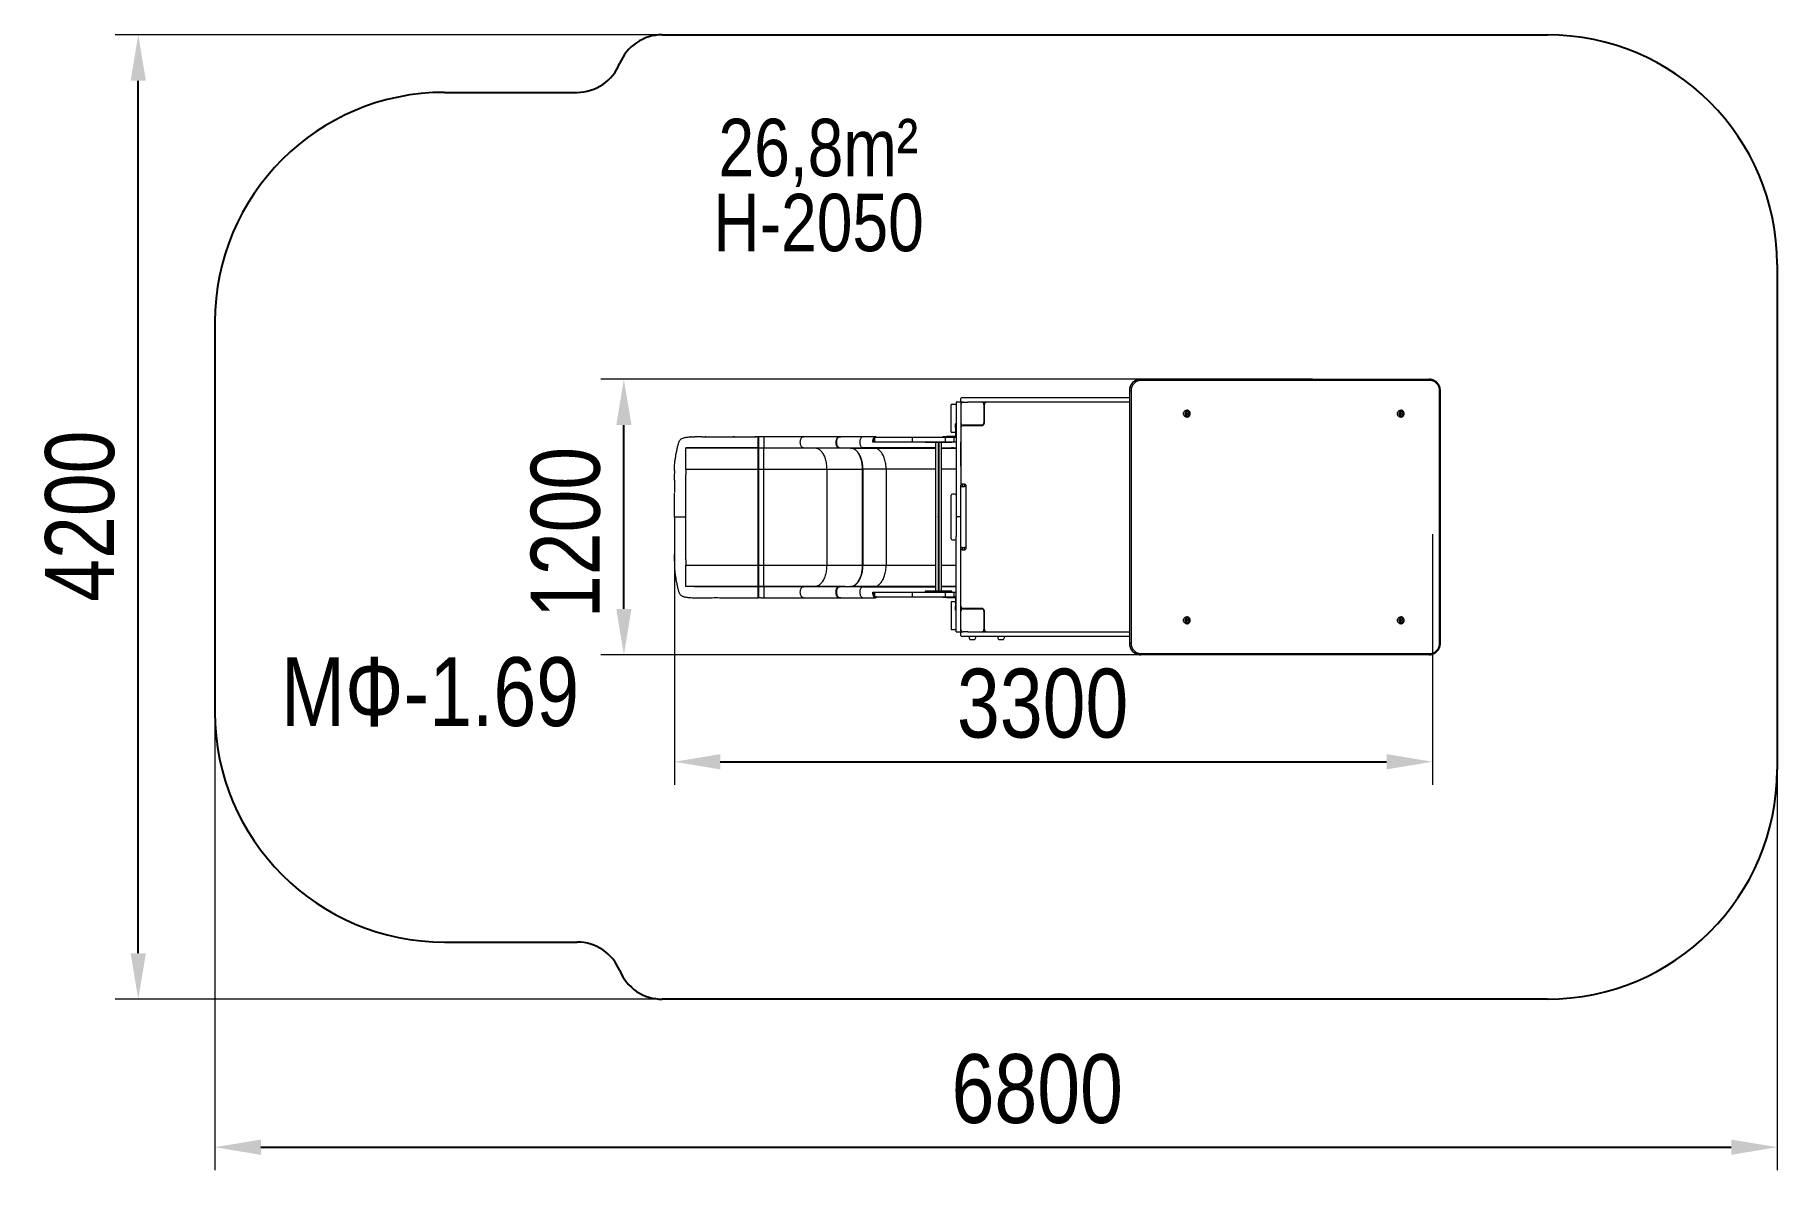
# Model space of a CAD drawing. Header units: millimetres. Extents: x -3976 to 3608, y -2418 to 2527.
import ezdxf

# ---------------------------------------------------------------- set-up
doc = ezdxf.new("R2010")
doc.units = ezdxf.units.MM
for name, color, linetype in [('DIKOM_АРТИКУЛ', 7, 'Continuous'), ('DIKOM_ЗОНА', 90, 'Continuous'), ('DIKOM_ОБЪЕКТ', 7, 'Continuous'), ('DIKOM_РАЗМЕР_ЗОНА', 7, 'Continuous'), ('DIKOM_РАЗМЕР_ОБЪЕКТА', 7, 'Continuous')]:
    doc.layers.add(name, color=color, linetype=linetype)
doc.styles.add('style1', font='arialbd.ttf', dxfattribs={"width": 0.8})
doc.dimstyles.new('1-50', dxfattribs={"dimtxt": 300, "dimasz": 200, "dimexe": 100, "dimexo": 0, "dimgap": 100, "dimtad": 1, "dimtoh": 1, "dimtxsty": 'style1', "dimcen": 200, "dimclrd": 7, "dimclre": 7, "dimclrt": 7, "dimadec": 1, "dimazin": 2, "dimtfac": 1, "dimtmove": 0, "dimatfit": 2, "dimfxl": 0, "dimlwd": 25, "dimlwe": 18, "dimarcsym": 0})

msp = doc.modelspace()

# ---------------------------------------------------------------- texts
at = {"layer": 'DIKOM_АРТИКУЛ', "insert": (-2905.091, -183.339), "char_height": 300, "attachment_point": 1, "style": 'style1'}
msp.add_mtext_dynamic_manual_height_columns('{\\fArial|b0|i0|c204|p34;MФ-1.69}', width=1420.53851, gutter_width=20, heights=[0], dxfattribs=at)
at = {"layer": 'DIKOM_РАЗМЕР_ОБЪЕКТА', "insert": (-1000.391, 2161.631), "char_height": 250, "attachment_point": 1, "style": 'style1'}
msp.add_mtext_dynamic_manual_height_columns('{\\fArial|b0|i0|c204|p34;26,8m²}', width=1070.65402, gutter_width=20, heights=[0], dxfattribs=at)
at = {"layer": 'DIKOM_РАЗМЕР_ОБЪЕКТА', "insert": (-1022.693, 1834.824), "char_height": 250, "width": 1021.86433, "attachment_point": 1, "style": 'style1'}
msp.add_mtext('{\\fArial|b0|i0|c204|p34;H-2050}', dxfattribs=at)

# ---------------------------------------------------------------- blocks, each defined once
blk = doc.blocks.new('*D17')
at = {"layer": 'Defpoints', "color": 0, "transparency": 16777216}
for p in [(-1192.2, 352), (2107.8, 352), (2107.8, -638.8)]:
    blk.add_point(p, dxfattribs=at)
at = {"layer": 'DIKOM_РАЗМЕР_ОБЪЕКТА', "color": 7, "lineweight": 18, "transparency": 16777216}
for p, q in [((-1192.2, 352), (-1192.2, -738.8)), ((2107.8, 352), (2107.8, -738.8))]:
    blk.add_line(p, q, dxfattribs=at)
at = {"layer": 'DIKOM_РАЗМЕР_ОБЪЕКТА', "color": 7, "lineweight": 25, "transparency": 16777216}
blk.add_line((-992.2, -638.8), (1907.8, -638.8), dxfattribs=at)
at = {"layer": 'DIKOM_РАЗМЕР_ОБЪЕКТА', "color": 7, "transparency": 16777216}
for points in [[(-992.2, -605.4), (-992.2, -672.1), (-1192.2, -638.8)], [(1907.8, -605.4), (1907.8, -672.1), (2107.8, -638.8)]]:
    blk.add_solid(points, dxfattribs=at)
at = {"layer": 'DIKOM_РАЗМЕР_ОБЪЕКТА', "color": 7, "transparency": 16777216, "insert": (410.7, -385.5), "char_height": 300, "attachment_point": 5, "style": 'style1'}
blk.add_mtext('{\\fArial|b0|i0|c204|p34;3300}', dxfattribs=at)
blk = doc.blocks.new('*D18')
at = {"layer": 'Defpoints', "color": 0, "transparency": 16777216}
for p in [(-1411.9, 1027.2), (1585.5, 1027.2), (1585.5, -172.8)]:
    blk.add_point(p, dxfattribs=at)
at = {"layer": 'DIKOM_РАЗМЕР_ОБЪЕКТА', "color": 7, "lineweight": 18, "transparency": 16777216}
for p, q in [((1585.5, 1027.2), (-1511.9, 1027.2)), ((1585.5, -172.8), (-1511.9, -172.8))]:
    blk.add_line(p, q, dxfattribs=at)
at = {"layer": 'DIKOM_РАЗМЕР_ОБЪЕКТА', "color": 7, "lineweight": 25, "transparency": 16777216}
blk.add_line((-1411.9, 27.2), (-1411.9, 827.2), dxfattribs=at)
at = {"layer": 'DIKOM_РАЗМЕР_ОБЪЕКТА', "color": 7, "transparency": 16777216}
for points in [[(-1445.3, 827.2), (-1378.6, 827.2), (-1411.9, 1027.2)], [(-1445.3, 27.2), (-1378.6, 27.2), (-1411.9, -172.8)]]:
    blk.add_solid(points, dxfattribs=at)
at = {"layer": 'DIKOM_РАЗМЕР_ОБЪЕКТА', "color": 7, "transparency": 16777216, "insert": (-1665.1, 359.7), "char_height": 300, "attachment_point": 5, "rotation": 90, "style": 'style1'}
blk.add_mtext('{\\fArial|b0|i0|c204|p34;1200}', dxfattribs=at)
blk = doc.blocks.new('*D19')
at = {"layer": 'Defpoints', "color": 0, "transparency": 16777216}
for p in [(-3525.8, 2527.2), (1656, 2527.2), (1566, -1672.8)]:
    blk.add_point(p, dxfattribs=at)
at = {"layer": 'DIKOM_РАЗМЕР_ЗОНА', "color": 7, "lineweight": 18, "transparency": 16777216}
for p, q in [((1656, 2527.2), (-3625.8, 2527.2)), ((1566, -1672.8), (-3625.8, -1672.8))]:
    blk.add_line(p, q, dxfattribs=at)
at = {"layer": 'DIKOM_РАЗМЕР_ЗОНА', "color": 7, "lineweight": 25, "transparency": 16777216}
blk.add_line((-3525.8, -1472.8), (-3525.8, 2327.2), dxfattribs=at)
at = {"layer": 'DIKOM_РАЗМЕР_ЗОНА', "color": 7, "transparency": 16777216}
for points in [[(-3559.2, 2327.2), (-3492.5, 2327.2), (-3525.8, 2527.2)], [(-3559.2, -1472.8), (-3492.5, -1472.8), (-3525.8, -1672.8)]]:
    blk.add_solid(points, dxfattribs=at)
at = {"layer": 'DIKOM_РАЗМЕР_ЗОНА', "color": 7, "transparency": 16777216, "insert": (-3779, 430.8), "char_height": 300, "attachment_point": 5, "rotation": 90, "style": 'style1'}
blk.add_mtext('{\\fArial|b0|i0|c204|p34;4200}', dxfattribs=at)
blk = doc.blocks.new('*D20')
at = {"layer": 'Defpoints', "color": 0, "transparency": 16777216}
for p in [(-3192.2, 426.2), (3607.8, -127.7), (3607.8, -2317.5)]:
    blk.add_point(p, dxfattribs=at)
at = {"layer": 'DIKOM_РАЗМЕР_ЗОНА', "color": 7, "lineweight": 18, "transparency": 16777216}
for p, q in [((-3192.2, 426.2), (-3192.2, -2417.5)), ((3607.8, -127.7), (3607.8, -2417.5))]:
    blk.add_line(p, q, dxfattribs=at)
at = {"layer": 'DIKOM_РАЗМЕР_ЗОНА', "color": 7, "lineweight": 25, "transparency": 16777216}
blk.add_line((-2992.2, -2317.5), (3407.8, -2317.5), dxfattribs=at)
at = {"layer": 'DIKOM_РАЗМЕР_ЗОНА', "color": 7, "transparency": 16777216}
for points in [[(-2992.2, -2284.2), (-2992.2, -2350.9), (-3192.2, -2317.5)], [(3407.8, -2284.2), (3407.8, -2350.9), (3607.8, -2317.5)]]:
    blk.add_solid(points, dxfattribs=at)
at = {"layer": 'DIKOM_РАЗМЕР_ЗОНА', "color": 7, "transparency": 16777216, "insert": (387.2, -2064.3), "char_height": 300, "attachment_point": 5, "style": 'style1'}
blk.add_mtext('{\\fArial|b0|i0|c204|p34;6800}', dxfattribs=at)

# ---------------------------------------------------------------- dimensions: what is measured, and where the dimension line sits
at = {"layer": 'DIKOM_РАЗМЕР_ЗОНА'}
dim = msp.add_linear_dim(base=(-3525.829, 2527.238), p1=(1565.983, -1672.762), p2=(1655.99, 2527.238), angle=90, text='{\\fArial|b0|i0|c204|p34;<>}', dimstyle='1-50', dxfattribs=at)
dim.commit()
dim.dimension.update_dxf_attribs({"geometry": '*D19', "text_midpoint": (-3525.829, 430.797), "dimtype": 160})
at = {"layer": 'DIKOM_РАЗМЕР_ЗОНА', "color": 3}
dim = msp.add_linear_dim(base=(3607.843, -2317.518), p1=(-3192.157, 426.239), p2=(3607.843, -127.733), text='{\\fArial|b0|i0|c204|p34;<>}', dimstyle='1-50', dxfattribs=at)
dim.commit()
dim.dimension.update_dxf_attribs({"geometry": '*D20', "text_midpoint": (387.231, -2317.518), "dimtype": 160})
at = {"layer": 'DIKOM_РАЗМЕР_ОБЪЕКТА'}
dim = msp.add_linear_dim(base=(-1411.946, 1027.238), p1=(1585.544, -172.762), p2=(1585.544, 1027.238), angle=90, text='{\\fArial|b0|i0|c204|p34;<>}', dimstyle='1-50', dxfattribs=at)
dim.commit()
dim.dimension.update_dxf_attribs({"geometry": '*D18', "text_midpoint": (-1411.946, 359.721), "dimtype": 160})
dim = msp.add_linear_dim(base=(2107.843, -638.771), p1=(-1192.157, 351.98), p2=(2107.843, 351.98), text='{\\fArial|b0|i0|c204|p34;<>}', dimstyle='1-50', dxfattribs=at)
dim.commit()
dim.dimension.update_dxf_attribs({"geometry": '*D17', "text_midpoint": (410.689, -638.771), "dimtype": 160})

# ---------------------------------------------------------------- linework, layer by layer
at = {"layer": 'DIKOM_ЗОНА'}
for p, q in [((-1244.945, 2527.238), (2607.843, 2527.238)), ((-2192.157, 2276.738), (-1615.957, 2276.738)), ((3607.843, 1527.238), (3607.843, -672.762)), ((-3192.157, 1276.738), (-3192.157, -424.261)), ((-2192.157, -1424.261), (-1615.145, -1424.261)), ((2607.843, -1672.762), (-1244.945, -1672.762))]:
    msp.add_line(p, q, dxfattribs=at)
for centre, radius, start, end in [((-1244.945, 2327.238), 200, 90, 158.052925), ((2607.843, 1527.238), 1000, 0, 90), ((-1615.957, 2476.738), 200, 270, 338.052925), ((-2192.157, 1276.738), 1000, 90, 180), ((-2192.157, -424.261), 1000, 180, 270), ((2607.843, -672.762), 1000, 270, 0), ((-1615.145, -1624.261), 200, 22.2562733, 90), ((-1244.945, -1472.762), 200, 202.2562733, 270)]:
    msp.add_arc(centre, radius, start, end, dxfattribs=at)
at = {"layer": 'DIKOM_ОБЪЕКТ', "color": 7, "linetype": 'Continuous', "lineweight": 15}
for p, q in [((836.63, 1027.238), (837.924, 1027.238)), ((837.924, 1027.238), (2093.628, 1027.238)), ((2094.922, 1022.238), (839.218, 1022.238)), ((34.055, 917.238), (13.055, 917.238)), ((13.055, 797.238), (13.055, 917.238)), ((55.055, 927.964), (34.055, 927.964)), ((34.055, 927.964), (34.055, 511.665)), ((55.055, 932.238), (55.055, 943.238)), ((55.055, 927.964), (55.055, 565.572)), ((60.055, 948.238), (105.055, 948.238)), ((65.055, 927.238), (60.055, 927.238)), ((65.055, 927.238), (84.439, 927.238)), ((105.055, 927.238), (84.439, 927.238)), ((105.055, 948.238), (329.179, 948.238)), ((329.179, 927.238), (105.055, 927.238)), ((155.055, 917.238), (155.055, 837.238)), ((157.055, 837.238), (157.055, 917.238)), ((329.179, 948.238), (378.806, 948.238)), ((378.806, 927.238), (329.179, 927.238)), ((378.806, 948.238), (708.759, 948.238)), ((708.759, 927.238), (378.806, 927.238)), ((708.759, 948.238), (760.93, 948.238)), ((760.93, 927.238), (708.759, 927.238)), ((760.93, 948.238), (788.164, 948.238)), ((788.164, 927.238), (760.93, 927.238)), ((788.164, 977.238), (788.164, -122.762)), ((788.334, 977.238), (789.628, 977.238)), ((788.334, 977.238), (788.334, -122.762)), ((795.752, 977.238), (789.628, 977.238)), ((789.628, -122.762), (789.628, 977.238)), ((795.752, 977.238), (795.752, -122.762)), ((2138.389, -122.762), (2138.389, 977.238)), ((2142.095, -122.762), (2142.095, 977.238)), ((1038.199, 892.238), (1038.608, 892.233)), ((1969.352, 892.238), (1969.76, 892.233)), ((-1121.463, 776.421), (-1122.176, 776.38)), ((-1057.029, 776.722), (-1058.181, 776.735)), ((-1054.824, 776.697), (-1057.029, 776.722)), ((-827.727, 776.747), (-841.5, 776.752)), ((-818.295, 776.75), (-827.728, 776.758)), ((-826.728, 776.747), (-827.599, 776.747)), ((-826.365, 775.361), (-827.104, 776.085)), ((-826.365, 775.808), (-827.022, 776.465)), ((-826.343, 775.764), (-826.343, 775.766)), ((-816.296, 776.738), (-825.87, 776.738)), ((-818.295, 776.75), (-818.149, 776.725)), ((-802.295, 776.738), (-816.296, 776.738)), ((-474.919, 776.738), (-630.221, 776.738)), ((-474.761, 776.72), (-475.034, 776.714)), ((-474.919, 776.738), (-467.208, 776.738)), ((-465.569, 776.738), (-473.413, 776.738)), ((-465.569, 776.738), (-467.208, 776.738)), ((-371.366, 776.738), (-465.569, 776.738)), ((-322.602, 775.238), (-322.602, 754.238)), ((-322.602, 775.238), (-320.703, 775.238)), ((-320.703, 775.238), (-320.703, 754.238)), ((-320.703, 775.238), (-156.75, 775.238)), ((-316.54, 776.738), (-317.104, 776.738)), ((-156.75, 775.238), (-156.75, 754.238)), ((-156.75, 775.238), (-13.447, 775.238)), ((-23.945, 778.238), (-23.945, 775.238)), ((-23.945, 778.238), (-5.945, 778.238)), ((-13.447, 775.238), (-13.447, 754.238)), ((-13.447, 775.238), (24.055, 775.238)), ((-5.945, 778.238), (-5.945, 775.238)), ((28.055, 778.238), (-5.945, 778.238)), ((13.055, 797.238), (31.055, 797.238)), ((24.055, 775.238), (24.055, 754.238)), ((24.055, 775.238), (34.055, 775.238)), ((28.055, 775.238), (28.055, 778.238)), ((34.055, 833.238), (31.055, 833.238)), ((31.055, 815.238), (31.055, 833.238)), ((34.055, 815.238), (31.055, 815.238)), ((31.055, 815.238), (31.055, 781.238)), ((31.055, 781.238), (34.055, 781.238)), ((145.055, 827.238), (65.055, 827.238)), ((65.055, 825.238), (145.055, 825.238)), ((-1142.217, 680.767), (-1142.217, 687.172)), ((-1142.216, 707.797), (-1142.216, 712.572)), ((-1142.212, 728.238), (-1142.215, 728.235)), ((-1142.215, 728.235), (-827.712, 728.235)), ((-1142.215, 726.892), (-1142.215, 726.911)), ((-1142.153, 728.258), (-1142.212, 728.238)), ((-1141.691, 728.294), (-1142.153, 728.258)), ((-1052.869, 728.738), (-1058.213, 728.738)), ((-1038.575, 728.738), (-1052.869, 728.738)), ((-827.71, 728.738), (-881.405, 728.738)), ((-832.299, 728.738), (-832.299, 728.921)), ((-832.298, 728.921), (-832.298, 728.738)), ((-827.71, 728.738), (-827.712, 728.235)), ((-827.709, 729.026), (-827.709, 728.929)), ((-827.104, 729.352), (-826.363, 730.079)), ((-827.004, 728.528), (-827.003, 729.031)), ((-827.002, 729.219), (-827.001, 729.47)), ((-826.37, 729.24), (-826.372, 728.737)), ((-825.872, 728.235), (-825.87, 728.738)), ((-825.872, 728.235), (-802.297, 728.235)), ((-825.87, 728.842), (-825.87, 728.738)), ((-825.87, 728.738), (-802.295, 728.738)), ((-802.297, 728.235), (-802.295, 728.738)), ((-802.297, 728.235), (-581.728, 728.235)), ((-802.295, 728.738), (-630.221, 728.738)), ((-630.221, 728.738), (-474.919, 728.738)), ((-630.221, 728.738), (-581.728, 728.235)), ((-474.919, 728.738), (-471.91, 728.707)), ((-473.413, 728.738), (-371.366, 728.738)), ((-425.234, 727.737), (-473.413, 728.738)), ((-425.234, 727.737), (-323.187, 727.737)), ((-55.896, 728.738), (-371.366, 728.738)), ((-371.366, 728.738), (-323.187, 727.737)), ((-325.825, 754.238), (-323.078, 754.238)), ((-323.187, 727.737), (-55.898, 727.737)), ((-322.602, 754.238), (-320.703, 754.238)), ((-320.703, 754.238), (-156.75, 754.238)), ((-156.75, 754.238), (-13.447, 754.238)), ((-100.212, 754.238), (-100.212, 751.238)), ((-86.989, 751.238), (-100.212, 751.238)), ((-11.723, 751.238), (-86.989, 751.238)), ((-56.029, 751.238), (-56.029, 104.239)), ((-29.129, 104.239), (-29.129, 751.238)), ((-29.129, 728.738), (34.055, 728.738)), ((-13.447, 754.238), (24.055, 754.238)), ((15.055, 751.238), (-11.723, 751.238)), ((15.055, 751.238), (15.055, 754.238)), ((24.055, 754.238), (34.055, 754.238)), ((55.055, 753.334), (55.059, 753.238)), ((55.057, 728.737), (55.059, 729.738)), ((-1142.217, 636.237), (-1142.217, 643.4)), ((-1142.217, 636.237), (-1142.217, 635.748)), ((-1142.217, 636.237), (-827.713, 636.237)), ((-1142.217, 635.748), (-1142.217, 635.138)), ((-827.713, 636.237), (-827.006, 636.237)), ((-827.713, 636.237), (-827.713, 216.24)), ((-827.006, 216.24), (-827.006, 636.237)), ((-826.374, 636.237), (-826.374, 216.24)), ((-825.874, 636.237), (-802.299, 636.237)), ((-825.874, 216.24), (-825.874, 636.237)), ((-802.299, 636.237), (-529.275, 636.237)), ((-802.299, 216.24), (-802.299, 636.237)), ((-529.275, 636.237), (-373.973, 636.237)), ((-529.275, 636.237), (-529.275, 216.24)), ((-373.226, 636.237), (-373.973, 636.237)), ((-373.973, 636.237), (-373.973, 216.24)), ((-373.226, 216.24), (-373.226, 636.237)), ((-372.679, 635.238), (-372.679, 217.238)), ((-270.419, 635.238), (-372.466, 635.238)), ((-372.466, 635.238), (-372.466, 217.238)), ((-55.9, 635.238), (-270.419, 635.238)), ((-270.419, 635.238), (-270.419, 217.238)), ((-1142.217, 426.239), (-1142.217, 570.948)), ((55.055, 560.572), (55.055, 565.572)), ((55.055, 293.905), (55.055, 560.572)), ((55.055, 560.572), (60.055, 560.572)), ((71.055, 570.572), (60.055, 570.572)), ((60.055, 560.572), (71.055, 560.572)), ((76.055, 560.572), (71.055, 560.572)), ((76.055, 565.572), (76.055, 560.572)), ((76.055, 560.572), (76.055, 293.905)), ((13.055, 332.238), (13.055, 522.238)), ((29.055, 527.238), (18.055, 527.238)), ((34.055, 511.665), (34.055, 342.812)), ((-1192.217, 426.771), (-1192.192, 448.059)), ((-1142.217, 281.529), (-1142.217, 426.239)), ((55.055, 427.238), (34.055, 427.238)), ((18.055, 327.238), (29.055, 327.238)), ((34.055, -73.487), (34.055, 342.812)), ((60.055, 293.905), (55.055, 293.905)), ((55.055, 288.905), (55.055, 293.905)), ((55.055, -73.487), (55.055, 288.905)), ((60.055, 293.905), (71.055, 293.905)), ((60.055, 283.905), (71.055, 283.905)), ((76.055, 293.905), (71.055, 293.905)), ((76.055, 293.905), (76.055, 288.905)), ((-1192.214, 217.224), (-1192.113, 214.894)), ((-1192.113, 214.894), (-1192.012, 212.556)), ((-1142.217, 216.729), (-1142.217, 217.339)), ((-1142.217, 216.24), (-1142.217, 216.729)), ((-1142.217, 209.077), (-1142.217, 216.24)), ((-827.713, 216.24), (-1142.217, 216.24)), ((-1142.217, 165.305), (-1142.217, 171.71)), ((-827.713, 216.24), (-827.006, 216.24)), ((-802.299, 216.24), (-825.874, 216.24)), ((-529.275, 216.24), (-802.299, 216.24)), ((-373.973, 216.24), (-529.275, 216.24)), ((-373.973, 216.24), (-373.226, 216.24)), ((-372.466, 217.238), (-270.419, 217.238)), ((-270.419, 217.238), (-55.9, 217.238)), ((-1142.216, 139.905), (-1142.216, 144.68)), ((-1142.215, 125.566), (-1142.215, 125.585)), ((-1142.212, 124.238), (-1142.215, 124.242)), ((-827.712, 124.242), (-1142.215, 124.242)), ((-1142.153, 124.219), (-1142.212, 124.238)), ((-1141.691, 124.183), (-1142.153, 124.219)), ((-1123.022, 76.161), (-1122.428, 76.121)), ((-1122.428, 76.121), (-1121.463, 76.056)), ((-1052.869, 123.738), (-1058.213, 123.738)), ((-1038.575, 123.738), (-1052.869, 123.738)), ((-827.71, 123.739), (-881.405, 123.739)), ((-832.299, 123.556), (-832.299, 123.739)), ((-832.298, 123.739), (-832.298, 123.556)), ((-827.728, 75.719), (-827.734, 75.905)), ((-827.712, 124.242), (-827.71, 123.739)), ((-827.709, 123.451), (-827.709, 123.548)), ((-826.364, 122.398), (-827.104, 123.125)), ((-827.104, 76.392), (-826.365, 77.116)), ((-827.022, 76.012), (-826.365, 76.669)), ((-827.003, 123.446), (-827.004, 123.949)), ((-826.372, 123.74), (-826.37, 123.237)), ((-826.343, 76.711), (-826.343, 76.712)), ((-825.87, 123.738), (-825.872, 124.242)), ((-802.297, 124.242), (-825.872, 124.242)), ((-825.87, 123.738), (-825.87, 123.527)), ((-802.295, 123.738), (-825.87, 123.738)), ((-581.728, 124.242), (-802.297, 124.242)), ((-802.295, 123.738), (-802.297, 124.242)), ((-630.221, 123.738), (-802.295, 123.738)), ((-581.728, 124.242), (-630.221, 123.738)), ((-474.919, 123.738), (-630.221, 123.738)), ((-487.938, 99.738), (-488.685, 99.738)), ((-471.91, 123.77), (-474.919, 123.738)), ((-473.413, 123.738), (-425.234, 124.74)), ((-371.366, 123.738), (-473.413, 123.738)), ((-323.187, 124.74), (-425.234, 124.74)), ((-414.173, 126.887), (-414.359, 126.808)), ((-323.187, 124.74), (-371.366, 123.738)), ((-371.366, 123.738), (-55.896, 123.738)), ((-325.825, 98.238), (-322.602, 98.238)), ((-55.898, 124.74), (-323.187, 124.74)), ((-322.602, 100.238), (-322.602, 79.238)), ((-322.602, 100.238), (-320.703, 100.238)), ((-322.602, 79.238), (-320.703, 79.238)), ((-320.703, 100.238), (-320.703, 79.238)), ((-320.703, 100.238), (-156.75, 100.238)), ((-320.703, 79.238), (-156.75, 79.238)), ((-314.102, 79.139), (-313.538, 79.139)), ((-313.538, 79.238), (-313.538, 79.139)), ((-313.093, 79.139), (-313.093, 79.238)), ((-156.75, 100.238), (-156.75, 79.238)), ((-156.75, 100.238), (-13.447, 100.238)), ((-156.75, 79.238), (-13.447, 79.238)), ((-100.212, 104.239), (-100.212, 100.238)), ((-86.989, 104.239), (-100.212, 104.239)), ((-86.989, 104.239), (-86.989, 100.238)), ((-11.723, 104.239), (-86.989, 104.239)), ((34.055, 123.738), (-29.129, 123.738)), ((-23.945, 79.238), (-23.945, 76.239)), ((-5.945, 76.239), (-23.945, 76.239)), ((-13.447, 100.238), (-13.447, 79.238)), ((-13.447, 100.238), (24.055, 100.238)), ((-13.447, 79.238), (24.055, 79.238)), ((-11.723, 104.239), (-11.723, 100.238)), ((15.055, 104.239), (-11.723, 104.239)), ((-5.945, 79.238), (-5.945, 76.239)), ((-5.945, 76.239), (28.055, 76.239)), ((15.055, 100.238), (15.055, 104.239)), ((24.055, 100.238), (24.055, 79.238)), ((24.055, 100.238), (34.055, 100.238)), ((24.055, 79.238), (34.055, 79.238)), ((28.055, 76.239), (28.055, 79.238)), ((55.059, 99.239), (55.055, 99.143)), ((55.059, 122.738), (55.057, 123.74)), ((-1058.181, 75.742), (-1056.942, 75.756)), ((-1056.942, 75.756), (-1054.886, 75.78)), ((-842.295, 75.711), (-841.5, 75.712)), ((-841.5, 75.725), (-827.727, 75.73)), ((-818.295, 75.727), (-827.728, 75.719)), ((-827.63, 75.73), (-826.728, 75.73)), ((-816.296, 75.738), (-825.87, 75.738)), ((-818.194, 75.738), (-818.295, 75.727)), ((-816.296, 75.738), (-802.295, 75.738)), ((-630.221, 75.738), (-474.919, 75.738)), ((-467.208, 75.738), (-474.919, 75.738)), ((-473.413, 75.738), (-465.569, 75.738)), ((-467.208, 75.738), (-465.569, 75.738)), ((-465.569, 75.738), (-371.366, 75.738)), ((-317.104, 75.738), (-316.54, 75.738)), ((31.055, 57.239), (13.055, 57.239)), ((13.055, 57.239), (13.055, -62.761)), ((34.055, 73.238), (31.055, 73.238)), ((31.055, 73.238), (31.055, 39.239)), ((31.055, 39.239), (34.055, 39.239)), ((31.055, 21.239), (31.055, 39.239)), ((31.055, 21.239), (34.055, 21.239)), ((145.055, 29.239), (65.055, 29.239)), ((65.055, 27.238), (145.055, 27.238)), ((155.055, 17.238), (155.055, -62.761)), ((157.055, -62.761), (157.055, 17.238)), ((13.055, -62.761), (34.055, -62.761)), ((34.055, -73.487), (55.055, -73.487)), ((60.055, -72.761), (65.055, -72.761)), ((84.439, -72.761), (65.055, -72.761)), ((84.439, -72.761), (105.055, -72.761)), ((105.055, -72.761), (329.179, -72.761)), ((329.179, -72.761), (378.806, -72.761)), ((378.806, -72.761), (708.759, -72.761)), ((708.759, -72.761), (760.93, -72.761)), ((760.93, -72.761), (788.164, -72.761)), ((1038.199, -7.761), (1038.608, -7.767)), ((1969.352, -7.761), (1969.76, -7.767)), ((55.055, -88.762), (55.055, -77.762)), ((105.055, -93.762), (60.055, -93.762)), ((94.555, -105.761), (99.347, -105.761)), ((99.347, -105.761), (115.555, -105.761)), ((329.179, -93.762), (105.055, -93.762)), ((219.555, -105.761), (223.964, -105.761)), ((223.964, -105.761), (240.555, -105.761)), ((378.806, -93.762), (329.179, -93.762)), ((708.759, -93.762), (378.806, -93.762)), ((760.93, -93.762), (708.759, -93.762)), ((788.164, -93.762), (760.93, -93.762)), ((788.334, -122.762), (789.628, -122.762)), ((789.628, -122.762), (795.752, -122.762)), ((833.432, -172.652), (836.63, -172.762)), ((836.63, -172.762), (837.924, -172.762)), ((2093.628, -172.762), (837.924, -172.762)), ((839.218, -167.762), (2094.922, -167.762))]:
    msp.add_line(p, q, dxfattribs=at)
at = {"layer": 'DIKOM_ОБЪЕКТ', "color": 8, "linetype": 'Continuous', "lineweight": 15}
for p, q in [((157.055, 917.238), (155.055, 917.238)), ((165.055, 927.238), (165.055, 927.036)), ((788.334, 977.238), (788.164, 977.238)), ((2138.389, 977.238), (2142.095, 977.238)), ((157.055, 837.238), (155.055, 837.238)), ((55.257, 817.238), (55.055, 817.238)), ((65.055, 825.238), (65.055, 827.238)), ((145.055, 825.238), (145.055, 827.238)), ((-881.405, 728.738), (-1038.575, 728.738)), ((-827.004, 728.528), (-826.37, 729.162)), ((-827.003, 729.031), (-826.363, 729.671)), ((-826.21, 729.322), (-826.058, 729.474)), ((-581.728, 728.235), (-449.199, 728.235)), ((-100.212, 753.26), (-328.386, 753.26)), ((-86.989, 751.238), (-86.989, 754.238)), ((-29.129, 727.737), (34.055, 727.737)), ((-11.723, 751.238), (-11.723, 754.238)), ((34.055, 753.26), (15.055, 753.26)), ((55.059, 753.238), (55.055, 753.241)), ((-827.006, 636.237), (-826.374, 636.237)), ((-825.874, 636.237), (-826.374, 636.237)), ((-372.687, 636.237), (-373.226, 636.237)), ((-372.466, 635.238), (-372.679, 635.238)), ((34.055, 635.238), (-29.129, 635.238)), ((60.055, 570.572), (60.055, 560.572)), ((71.055, 560.572), (71.055, 570.572)), ((-1192.218, 426.239), (-1192.217, 426.771)), ((60.055, 293.905), (60.055, 283.905)), ((71.055, 283.905), (71.055, 293.905)), ((-826.374, 216.24), (-827.006, 216.24)), ((-825.874, 216.24), (-826.374, 216.24)), ((-373.226, 216.24), (-372.696, 216.24)), ((-372.679, 217.238), (-372.466, 217.238)), ((-29.129, 217.238), (34.055, 217.238)), ((-881.405, 123.739), (-1038.575, 123.738)), ((-826.37, 123.315), (-827.004, 123.949)), ((-827.003, 123.446), (-826.363, 122.806)), ((-449.199, 124.242), (-581.728, 124.242)), ((-328.386, 99.217), (-322.602, 99.217)), ((-314.102, 79.139), (-314.603, 79.238)), ((-313.093, 79.139), (-313.538, 79.139)), ((34.055, 124.74), (-29.129, 124.74)), ((55.055, 99.236), (55.059, 99.239)), ((55.257, 37.238), (55.055, 37.238)), ((65.055, 27.238), (65.055, 29.239)), ((145.055, 27.238), (145.055, 29.239)), ((157.055, 17.238), (155.055, 17.238)), ((157.055, -62.761), (155.055, -62.761)), ((165.055, -72.559), (165.055, -72.761)), ((788.334, -122.762), (788.164, -122.762)), ((2142.095, -122.762), (2138.389, -122.762))]:
    msp.add_line(p, q, dxfattribs=at)
at = {"layer": 'DIKOM_ОБЪЕКТ', "color": 7, "linetype": 'Continuous'}
msp.add_line((-42.579, 755.238), (-42.579, 100.238), dxfattribs=at)
at = {"layer": 'DIKOM_ОБЪЕКТ', "color": 8, "linetype": 'Continuous', "lineweight": 15, "flags": 128}
for points in [[(829.841, 1026.742), (828.244, 1026.479), (824.13, 1025.535), (820.112, 1024.223), (816.219, 1022.554), (812.482, 1020.54), (808.929, 1018.196), (805.586, 1015.541), (802.48, 1012.594), (799.633, 1009.378), (797.068, 1005.917), (794.804, 1002.238), (792.859, 998.369), (791.247, 994.339), (789.98, 990.179), (789.068, 985.921), (788.518, 981.596), (788.334, 977.238)], [(-413.248, 725.178), (-410.196, 723.598), (-407.094, 721.622), (-404.069, 719.312), (-401.133, 716.677), (-398.297, 713.727), (-395.572, 710.473), (-392.97, 706.928), (-390.5, 703.107), (-388.172, 699.023), (-385.995, 694.694), (-383.977, 690.136), (-382.127, 685.366), (-380.452, 680.405), (-378.958, 675.27), (-377.651, 669.982), (-376.536, 664.562), (-375.618, 659.031), (-374.901, 653.411), (-374.386, 647.724), (-374.076, 641.992), (-373.973, 636.237)], [(-372.466, 635.238), (-372.57, 641.027), (-372.882, 646.792), (-373.399, 652.512), (-374.122, 658.165), (-375.045, 663.727), (-376.167, 669.178), (-377.481, 674.496), (-378.985, 679.66), (-380.67, 684.65), (-382.531, 689.447), (-384.561, 694.031), (-386.751, 698.384), (-389.094, 702.49), (-390.959, 705.418)], [(-373.226, 636.237), (-373.33, 642.01), (-373.64, 647.761), (-374.156, 653.466), (-374.876, 659.104), (-375.797, 664.652), (-376.915, 670.09), (-378.226, 675.394), (-379.725, 680.545), (-381.406, 685.523), (-383.262, 690.307), (-385.286, 694.88), (-387.47, 699.223), (-389.805, 703.32), (-390.796, 704.911)], [(-373.973, 216.24), (-374.076, 210.485), (-374.386, 204.753), (-374.901, 199.066), (-375.618, 193.445), (-376.536, 187.915), (-377.651, 182.495), (-378.958, 177.207), (-380.452, 172.072), (-382.127, 167.111), (-383.977, 162.341), (-385.995, 157.783), (-388.172, 153.454), (-390.5, 149.37), (-392.97, 145.549), (-395.572, 142.004), (-398.297, 138.75), (-401.133, 135.8), (-404.069, 133.165), (-407.094, 130.855), (-410.196, 128.879), (-413.362, 127.246), (-414.173, 126.887)], [(-394.249, 142.514), (-394.197, 142.581), (-391.579, 146.145), (-389.094, 149.987), (-386.751, 154.093), (-384.561, 158.446), (-382.531, 163.03), (-380.67, 167.827), (-378.985, 172.817), (-377.481, 177.981), (-376.167, 183.299), (-375.045, 188.75), (-374.122, 194.312), (-373.399, 199.965), (-372.882, 205.685), (-372.57, 211.45), (-372.466, 217.238)], [(-390.251, 148.432), (-389.805, 149.157), (-387.47, 153.254), (-385.286, 157.597), (-383.262, 162.17), (-381.406, 166.954), (-379.725, 171.932), (-378.226, 177.083), (-376.915, 182.387), (-375.797, 187.825), (-374.876, 193.373), (-374.156, 199.011), (-373.64, 204.716), (-373.33, 210.467), (-373.226, 216.24)], [(788.334, -122.762), (788.518, -127.119), (789.068, -131.444), (789.98, -135.702), (791.247, -139.862), (792.859, -143.892), (794.804, -147.762), (797.068, -151.44), (799.633, -154.901), (802.48, -158.117), (805.586, -161.064), (808.929, -163.719), (812.482, -166.063), (816.219, -168.077), (820.112, -169.746), (824.13, -171.058), (828.244, -172.002), (832.421, -172.571), (833.432, -172.652)]]:
    msp.add_lwpolyline(points, dxfattribs=at)
at = {"layer": 'DIKOM_ОБЪЕКТ', "color": 7, "linetype": 'Continuous', "lineweight": 15, "flags": 128}
for points in [[(789.628, 977.238), (789.812, 981.596), (790.362, 985.921), (791.274, 990.179), (792.541, 994.339), (794.153, 998.369), (796.099, 1002.238), (798.362, 1005.917), (800.927, 1009.378), (803.774, 1012.594), (806.88, 1015.541), (810.223, 1018.196), (813.776, 1020.54), (817.513, 1022.554), (821.406, 1024.223), (825.424, 1025.535), (829.538, 1026.479), (833.715, 1027.048), (837.924, 1027.238)], [(839.218, 1022.238), (835.208, 1022.047), (831.231, 1021.472), (827.323, 1020.521), (823.516, 1019.2), (819.844, 1017.521), (816.336, 1015.498), (813.024, 1013.149), (809.935, 1010.494), (807.096, 1007.555), (804.531, 1004.357), (802.262, 1000.928), (800.309, 997.297), (798.687, 993.494), (797.411, 989.553), (796.492, 985.507), (795.937, 981.391), (795.752, 977.238)], [(836.63, 1027.238), (832.421, 1027.048), (829.841, 1026.742)], [(839.218, 1022.238), (839.194, 1023.214), (839.12, 1024.152), (839, 1025.016), (838.839, 1025.774), (838.643, 1026.396), (838.42, 1026.858), (838.177, 1027.142), (837.924, 1027.238)], [(2094.922, 1022.238), (2094.897, 1023.214), (2094.824, 1024.152), (2094.704, 1025.016), (2094.543, 1025.774), (2094.347, 1026.396), (2094.123, 1026.858), (2093.88, 1027.142), (2093.628, 1027.238)], [(2138.389, 977.238), (2138.203, 981.391), (2137.649, 985.507), (2136.729, 989.553), (2135.453, 993.494), (2133.832, 997.297), (2131.878, 1000.928), (2129.609, 1004.357), (2127.044, 1007.555), (2124.205, 1010.494), (2121.117, 1013.149), (2117.804, 1015.498), (2114.297, 1017.521), (2110.624, 1019.2), (2106.817, 1020.521), (2102.909, 1021.472), (2098.933, 1022.047), (2094.922, 1022.238)], [(1038.692, 862.247), (1037.09, 862.283), (1034.898, 862.633), (1032.783, 863.326), (1030.795, 864.345), (1028.981, 865.666), (1027.382, 867.259), (1026.038, 869.085), (1024.978, 871.102), (1024.228, 873.264), (1023.806, 875.518), (1023.721, 877.813), (1023.975, 880.094), (1024.563, 882.309), (1025.471, 884.404), (1026.676, 886.332), (1028.152, 888.046), (1029.863, 889.507), (1031.77, 890.681), (1033.828, 891.539), (1035.987, 892.063), (1038.199, 892.238), (1038.199, 892.238)], [(1041.305, 887.738), (1043.169, 887.56), (1044.969, 887.029), (1046.644, 886.166), (1048.138, 884.998), (1049.399, 883.566), (1050.384, 881.919), (1051.06, 880.112), (1051.404, 878.207), (1051.404, 876.27), (1051.06, 874.365), (1050.384, 872.558), (1049.399, 870.911), (1048.138, 869.479), (1046.644, 868.311), (1044.969, 867.448), (1043.169, 866.917), (1041.305, 866.738), (1039.441, 866.917), (1037.641, 867.448), (1035.966, 868.311), (1034.472, 869.479), (1033.211, 870.911), (1032.226, 872.558), (1031.55, 874.365), (1031.206, 876.27), (1031.206, 878.207), (1031.55, 880.112), (1032.226, 881.919), (1033.211, 883.566), (1034.472, 884.998), (1035.966, 886.166), (1037.641, 887.029), (1039.441, 887.56), (1041.305, 887.738)], [(1038.464, 881.238), (1039.603, 881.061), (1040.641, 880.543), (1041.485, 879.732), (1042.061, 878.7), (1042.317, 877.537), (1042.231, 876.348), (1041.81, 875.238), (1041.092, 874.306), (1040.141, 873.635), (1039.04, 873.283), (1037.888, 873.283), (1036.788, 873.635), (1035.836, 874.306), (1035.118, 875.238), (1034.697, 876.348), (1034.611, 877.537), (1034.868, 878.7), (1035.443, 879.732), (1036.288, 880.543), (1037.325, 881.061), (1038.464, 881.238)], [(1969.844, 862.247), (1968.243, 862.283), (1966.05, 862.633), (1963.935, 863.326), (1961.948, 864.345), (1960.133, 865.666), (1958.535, 867.259), (1957.19, 869.085), (1956.131, 871.102), (1955.381, 873.264), (1954.958, 875.518), (1954.873, 877.813), (1955.128, 880.094), (1955.716, 882.309), (1956.623, 884.404), (1957.829, 886.332), (1959.305, 888.046), (1961.016, 889.507), (1962.923, 890.681), (1964.98, 891.539), (1967.14, 892.063), (1969.352, 892.238), (1969.352, 892.238)], [(1972.458, 887.738), (1974.321, 887.56), (1976.121, 887.029), (1977.797, 886.166), (1979.29, 884.998), (1980.551, 883.566), (1981.536, 881.919), (1982.213, 880.112), (1982.556, 878.207), (1982.556, 876.27), (1982.213, 874.365), (1981.536, 872.558), (1980.551, 870.911), (1979.29, 869.479), (1977.797, 868.311), (1976.121, 867.448), (1974.321, 866.917), (1972.458, 866.738), (1970.594, 866.917), (1968.794, 867.448), (1967.118, 868.311), (1965.625, 869.479), (1964.364, 870.911), (1963.379, 872.558), (1962.702, 874.365), (1962.359, 876.27), (1962.359, 878.207), (1962.702, 880.112), (1963.379, 881.919), (1964.364, 883.566), (1965.625, 884.998), (1967.118, 886.166), (1968.794, 887.029), (1970.594, 887.56), (1972.458, 887.738)], [(1969.617, 881.238), (1970.756, 881.061), (1971.793, 880.543), (1972.638, 879.732), (1973.213, 878.7), (1973.47, 877.537), (1973.384, 876.348), (1972.963, 875.238), (1972.245, 874.306), (1971.293, 873.635), (1970.193, 873.283), (1969.041, 873.283), (1967.94, 873.635), (1966.989, 874.306), (1966.271, 875.238), (1965.85, 876.348), (1965.764, 877.537), (1966.02, 878.7), (1966.596, 879.732), (1967.44, 880.543), (1968.478, 881.061), (1969.617, 881.238)], [(-802.295, 776.738), (-802.295, 776.549), (-802.295, 775.984), (-802.295, 775.053), (-802.295, 773.77), (-802.295, 772.155), (-802.295, 770.234), (-802.295, 768.037), (-802.295, 765.598), (-802.295, 762.957), (-802.295, 760.155), (-802.295, 757.236), (-802.295, 754.245), (-802.295, 751.232), (-802.295, 748.241), (-802.295, 745.322), (-802.295, 742.52), (-802.295, 739.879), (-802.295, 737.44), (-802.295, 735.243), (-802.295, 733.322), (-802.295, 731.707), (-802.295, 730.424), (-802.295, 729.492), (-802.295, 728.928), (-802.295, 728.738)], [(-630.221, 728.738), (-631.947, 728.928), (-633.645, 729.492), (-635.289, 730.424), (-636.853, 731.707), (-638.313, 733.322), (-639.645, 735.243), (-640.828, 737.44), (-641.844, 739.879), (-642.677, 742.52), (-643.313, 745.322), (-643.743, 748.241), (-643.96, 751.232), (-643.96, 754.245), (-643.743, 757.236), (-643.313, 760.155), (-642.677, 762.957), (-641.844, 765.598), (-640.828, 768.037), (-639.645, 770.234), (-638.313, 772.155), (-636.853, 773.77), (-635.289, 775.053), (-633.645, 775.984), (-631.947, 776.549), (-630.221, 776.738)], [(-371.366, 776.738), (-373.091, 776.549), (-374.789, 775.984), (-376.433, 775.053), (-377.997, 773.77), (-379.457, 772.155), (-380.789, 770.234), (-381.972, 768.037), (-382.988, 765.598), (-383.821, 762.957), (-384.457, 760.155), (-384.887, 757.236), (-385.104, 754.245), (-385.104, 751.232), (-384.887, 748.241), (-384.457, 745.322), (-383.821, 742.52), (-382.988, 739.879), (-381.972, 737.44), (-380.789, 735.243), (-379.457, 733.322), (-377.997, 731.707), (-376.433, 730.424), (-374.789, 729.492), (-373.091, 728.928), (-371.366, 728.738)], [(-827.712, 728.235), (-827.712, 728.021), (-827.712, 727.447), (-827.712, 726.516), (-827.712, 725.231), (-827.712, 723.598), (-827.712, 721.622), (-827.712, 719.312), (-827.712, 716.677), (-827.712, 713.727), (-827.712, 710.473), (-827.713, 706.928), (-827.713, 703.107), (-827.713, 699.023), (-827.713, 694.694), (-827.713, 690.136), (-827.713, 685.366), (-827.713, 680.405), (-827.713, 675.27), (-827.713, 669.982), (-827.713, 664.562), (-827.713, 659.031), (-827.713, 653.411), (-827.713, 647.724), (-827.713, 641.992), (-827.713, 636.237)], [(-827.006, 636.237), (-827.006, 642.01), (-827.006, 647.761), (-827.006, 653.466), (-827.006, 659.104), (-827.006, 664.652), (-827.006, 670.09), (-827.006, 675.394), (-827.006, 680.545), (-827.006, 685.523), (-827.006, 690.307), (-827.006, 694.88), (-827.006, 699.223), (-827.006, 703.32), (-827.006, 707.153), (-827.006, 710.709), (-827.005, 713.973), (-827.005, 716.933), (-827.005, 719.577), (-827.005, 721.894), (-827.005, 723.876), (-827.005, 725.514), (-827.005, 726.803), (-827.005, 727.737), (-827.004, 728.313), (-827.004, 728.528)], [(-826.372, 728.735), (-826.372, 728.52), (-826.372, 727.943), (-826.372, 727.006), (-826.372, 725.715), (-826.373, 724.072), (-826.373, 722.086), (-826.373, 719.764), (-826.373, 717.114), (-826.373, 714.148), (-826.373, 710.876), (-826.373, 707.312), (-826.373, 703.47), (-826.373, 699.365), (-826.373, 695.012), (-826.374, 690.429), (-826.374, 685.633), (-826.374, 680.645), (-826.374, 675.482), (-826.374, 670.165), (-826.374, 664.716), (-826.374, 659.155), (-826.374, 653.505), (-826.374, 647.786), (-826.374, 642.023), (-826.374, 636.237)], [(-825.874, 636.237), (-825.874, 641.992), (-825.874, 647.724), (-825.874, 653.411), (-825.874, 659.031), (-825.874, 664.562), (-825.874, 669.982), (-825.874, 675.27), (-825.874, 680.405), (-825.874, 685.366), (-825.873, 690.136), (-825.873, 694.694), (-825.873, 699.023), (-825.873, 703.107), (-825.873, 706.928), (-825.873, 710.473), (-825.873, 713.727), (-825.873, 716.677), (-825.873, 719.312), (-825.873, 721.622), (-825.872, 723.598), (-825.872, 725.231), (-825.872, 726.516), (-825.872, 727.447), (-825.872, 728.021), (-825.872, 728.235)], [(-802.299, 636.237), (-802.299, 641.992), (-802.299, 647.724), (-802.299, 653.411), (-802.299, 659.031), (-802.299, 664.562), (-802.299, 669.982), (-802.299, 675.27), (-802.299, 680.405), (-802.299, 685.366), (-802.299, 690.136), (-802.299, 694.694), (-802.299, 699.023), (-802.298, 703.107), (-802.298, 706.928), (-802.298, 710.473), (-802.298, 713.727), (-802.298, 716.677), (-802.298, 719.312), (-802.298, 721.622), (-802.298, 723.598), (-802.298, 725.231), (-802.298, 726.516), (-802.298, 727.447), (-802.297, 728.021), (-802.297, 728.235)], [(-581.728, 728.235), (-578.428, 728.021), (-575.142, 727.447), (-571.883, 726.516), (-568.664, 725.231), (-565.498, 723.598), (-562.396, 721.622), (-559.371, 719.312), (-556.435, 716.677), (-553.599, 713.727), (-550.874, 710.473), (-548.272, 706.928), (-545.802, 703.107), (-543.474, 699.023), (-541.296, 694.694), (-539.279, 690.136), (-537.429, 685.366), (-535.754, 680.405), (-534.26, 675.27), (-532.953, 669.982), (-531.838, 664.562), (-530.92, 659.031), (-530.203, 653.411), (-529.688, 647.724), (-529.378, 641.992), (-529.275, 636.237)], [(-390.959, 705.418), (-391.579, 706.332), (-394.197, 709.896), (-396.938, 713.167), (-399.791, 716.133), (-402.744, 718.781), (-405.787, 721.102), (-408.908, 723.087), (-412.093, 724.727), (-415.331, 726.017), (-418.609, 726.95), (-421.914, 727.525), (-425.234, 727.737)], [(-270.419, 635.238), (-270.523, 641.027), (-270.835, 646.792), (-271.352, 652.512), (-272.075, 658.165), (-272.998, 663.727), (-274.119, 669.178), (-275.434, 674.496), (-276.937, 679.66), (-278.623, 684.65), (-280.484, 689.447), (-282.514, 694.031), (-284.704, 698.384), (-287.047, 702.49), (-289.532, 706.332), (-292.15, 709.896), (-294.891, 713.167), (-297.744, 716.133), (-300.697, 718.781), (-303.74, 721.102), (-306.861, 723.087), (-310.046, 724.727), (-313.284, 726.017), (-316.562, 726.95), (-319.867, 727.525), (-323.187, 727.737)], [(-827.713, 216.24), (-827.713, 210.485), (-827.713, 204.753), (-827.713, 199.066), (-827.713, 193.445), (-827.713, 187.915), (-827.713, 182.495), (-827.713, 177.207), (-827.713, 172.072), (-827.713, 167.111), (-827.713, 162.341), (-827.713, 157.783), (-827.713, 153.454), (-827.713, 149.37), (-827.713, 145.549), (-827.712, 142.004), (-827.712, 138.75), (-827.712, 135.8), (-827.712, 133.165), (-827.712, 130.855), (-827.712, 128.879), (-827.712, 127.246), (-827.712, 125.961), (-827.712, 125.03), (-827.712, 124.456), (-827.712, 124.242)], [(-827.004, 123.949), (-827.004, 124.164), (-827.005, 124.74), (-827.005, 125.674), (-827.005, 126.963), (-827.005, 128.601), (-827.005, 130.583), (-827.005, 132.9), (-827.005, 135.544), (-827.005, 138.504), (-827.006, 141.768), (-827.006, 145.324), (-827.006, 149.157), (-827.006, 153.254), (-827.006, 157.597), (-827.006, 162.17), (-827.006, 166.954), (-827.006, 171.932), (-827.006, 177.083), (-827.006, 182.387), (-827.006, 187.825), (-827.006, 193.373), (-827.006, 199.011), (-827.006, 204.716), (-827.006, 210.467), (-827.006, 216.24)], [(-826.374, 216.24), (-826.374, 210.454), (-826.374, 204.691), (-826.374, 198.972), (-826.374, 193.322), (-826.374, 187.761), (-826.374, 182.311), (-826.374, 176.995), (-826.374, 171.832), (-826.374, 166.844), (-826.374, 162.048), (-826.373, 157.465), (-826.373, 153.112), (-826.373, 149.007), (-826.373, 145.165), (-826.373, 141.601), (-826.373, 138.329), (-826.373, 135.363), (-826.373, 132.713), (-826.373, 130.391), (-826.373, 128.404), (-826.372, 126.762), (-826.372, 125.471), (-826.372, 124.534), (-826.372, 123.957), (-826.372, 123.742)], [(-825.872, 124.242), (-825.872, 124.456), (-825.872, 125.03), (-825.872, 125.961), (-825.872, 127.246), (-825.872, 128.879), (-825.873, 130.855), (-825.873, 133.165), (-825.873, 135.8), (-825.873, 138.75), (-825.873, 142.004), (-825.873, 145.549), (-825.873, 149.37), (-825.873, 153.454), (-825.873, 157.783), (-825.873, 162.341), (-825.874, 167.111), (-825.874, 172.072), (-825.874, 177.207), (-825.874, 182.495), (-825.874, 187.915), (-825.874, 193.445), (-825.874, 199.066), (-825.874, 204.753), (-825.874, 210.485), (-825.874, 216.24)], [(-802.297, 124.242), (-802.297, 124.456), (-802.298, 125.03), (-802.298, 125.961), (-802.298, 127.246), (-802.298, 128.879), (-802.298, 130.855), (-802.298, 133.165), (-802.298, 135.8), (-802.298, 138.75), (-802.298, 142.004), (-802.298, 145.549), (-802.298, 149.37), (-802.299, 153.454), (-802.299, 157.783), (-802.299, 162.341), (-802.299, 167.111), (-802.299, 172.072), (-802.299, 177.207), (-802.299, 182.495), (-802.299, 187.915), (-802.299, 193.445), (-802.299, 199.066), (-802.299, 204.753), (-802.299, 210.485), (-802.299, 216.24)], [(-529.275, 216.24), (-529.378, 210.485), (-529.688, 204.753), (-530.203, 199.066), (-530.92, 193.445), (-531.838, 187.915), (-532.953, 182.495), (-534.26, 177.207), (-535.754, 172.072), (-537.429, 167.111), (-539.279, 162.341), (-541.296, 157.783), (-543.474, 153.454), (-545.802, 149.37), (-548.272, 145.549), (-550.874, 142.004), (-553.599, 138.75), (-556.435, 135.8), (-559.371, 133.165), (-562.396, 130.855), (-565.498, 128.879), (-568.664, 127.246), (-571.883, 125.961), (-575.142, 125.03), (-578.428, 124.456), (-581.728, 124.242)], [(-323.187, 124.74), (-319.867, 124.952), (-316.562, 125.527), (-313.284, 126.46), (-310.046, 127.75), (-306.861, 129.39), (-303.74, 131.375), (-300.697, 133.696), (-297.744, 136.344), (-294.891, 139.31), (-292.15, 142.581), (-289.532, 146.145), (-287.047, 149.987), (-284.704, 154.093), (-282.514, 158.446), (-280.484, 163.03), (-278.623, 167.827), (-276.937, 172.817), (-275.434, 177.981), (-274.119, 183.299), (-272.998, 188.75), (-272.075, 194.312), (-271.352, 199.965), (-270.835, 205.685), (-270.523, 211.45), (-270.419, 217.238)], [(-802.295, 123.738), (-802.295, 123.549), (-802.295, 122.984), (-802.295, 122.053), (-802.295, 120.77), (-802.295, 119.155), (-802.295, 117.234), (-802.295, 115.037), (-802.295, 112.598), (-802.295, 109.957), (-802.295, 107.155), (-802.295, 104.236), (-802.295, 101.245), (-802.295, 98.232), (-802.295, 95.241), (-802.295, 92.322), (-802.295, 89.52), (-802.295, 86.879), (-802.295, 84.44), (-802.295, 82.243), (-802.295, 80.322), (-802.295, 78.707), (-802.295, 77.424), (-802.295, 76.492), (-802.295, 75.928), (-802.295, 75.738)], [(-630.221, 75.738), (-631.947, 75.928), (-633.645, 76.492), (-635.289, 77.424), (-636.853, 78.707), (-638.313, 80.322), (-639.645, 82.243), (-640.828, 84.44), (-641.844, 86.879), (-642.677, 89.52), (-643.313, 92.322), (-643.743, 95.241), (-643.96, 98.232), (-643.96, 101.245), (-643.743, 104.236), (-643.313, 107.155), (-642.677, 109.957), (-641.844, 112.598), (-640.828, 115.037), (-639.645, 117.234), (-638.313, 119.155), (-636.853, 120.77), (-635.289, 122.053), (-633.645, 122.984), (-631.947, 123.549), (-630.221, 123.738)], [(-425.234, 124.74), (-421.914, 124.952), (-418.609, 125.527), (-415.331, 126.46), (-412.093, 127.75), (-408.908, 129.39), (-405.787, 131.375), (-402.744, 133.696), (-399.791, 136.344), (-396.938, 139.31), (-394.249, 142.514)], [(-371.366, 123.738), (-373.091, 123.549), (-374.789, 122.984), (-376.433, 122.053), (-377.997, 120.77), (-379.457, 119.155), (-380.789, 117.234), (-381.972, 115.037), (-382.988, 112.598), (-383.821, 109.957), (-384.457, 107.155), (-384.887, 104.236), (-385.104, 101.245), (-385.104, 98.232), (-384.887, 95.241), (-384.457, 92.322), (-383.821, 89.52), (-382.988, 86.879), (-381.972, 84.44), (-380.789, 82.243), (-379.457, 80.322), (-377.997, 78.707), (-376.433, 77.424), (-374.789, 76.492), (-373.091, 75.928), (-371.366, 75.738)], [(1038.692, -37.753), (1037.09, -37.717), (1034.898, -37.367), (1032.783, -36.674), (1030.795, -35.655), (1028.981, -34.334), (1027.382, -32.741), (1026.038, -30.915), (1024.978, -28.898), (1024.228, -26.736), (1023.806, -24.482), (1023.721, -22.187), (1023.975, -19.906), (1024.563, -17.691), (1025.471, -15.596), (1026.676, -13.668), (1028.152, -11.954), (1029.863, -10.493), (1031.77, -9.319), (1033.828, -8.461), (1035.987, -7.937), (1038.199, -7.761), (1038.199, -7.761)], [(1041.305, -12.262), (1043.169, -12.44), (1044.969, -12.971), (1046.644, -13.834), (1048.138, -15.002), (1049.399, -16.434), (1050.384, -18.081), (1051.06, -19.888), (1051.404, -21.793), (1051.404, -23.73), (1051.06, -25.635), (1050.384, -27.442), (1049.399, -29.089), (1048.138, -30.521), (1046.644, -31.689), (1044.969, -32.552), (1043.169, -33.083), (1041.305, -33.261), (1039.441, -33.083), (1037.641, -32.552), (1035.966, -31.689), (1034.472, -30.521), (1033.211, -29.089), (1032.226, -27.442), (1031.55, -25.635), (1031.206, -23.73), (1031.206, -21.793), (1031.55, -19.888), (1032.226, -18.081), (1033.211, -16.434), (1034.472, -15.002), (1035.966, -13.834), (1037.641, -12.971), (1039.441, -12.44), (1041.305, -12.262)], [(1038.464, -18.762), (1039.603, -18.939), (1040.641, -19.457), (1041.485, -20.268), (1042.061, -21.3), (1042.317, -22.463), (1042.231, -23.652), (1041.81, -24.762), (1041.092, -25.694), (1040.141, -26.365), (1039.04, -26.717), (1037.888, -26.717), (1036.788, -26.365), (1035.836, -25.694), (1035.118, -24.762), (1034.697, -23.652), (1034.611, -22.463), (1034.868, -21.3), (1035.443, -20.268), (1036.288, -19.457), (1037.325, -18.939), (1038.464, -18.762)], [(1969.844, -37.753), (1968.243, -37.717), (1966.05, -37.367), (1963.935, -36.674), (1961.948, -35.655), (1960.133, -34.334), (1958.535, -32.741), (1957.19, -30.915), (1956.131, -28.898), (1955.381, -26.736), (1954.958, -24.482), (1954.873, -22.187), (1955.128, -19.906), (1955.716, -17.691), (1956.623, -15.596), (1957.829, -13.668), (1959.305, -11.954), (1961.016, -10.493), (1962.923, -9.319), (1964.98, -8.461), (1967.14, -7.937), (1969.352, -7.761), (1969.352, -7.761)], [(1972.458, -12.262), (1974.321, -12.44), (1976.121, -12.971), (1977.797, -13.834), (1979.29, -15.002), (1980.551, -16.434), (1981.536, -18.081), (1982.213, -19.888), (1982.556, -21.793), (1982.556, -23.73), (1982.213, -25.635), (1981.536, -27.442), (1980.551, -29.089), (1979.29, -30.521), (1977.797, -31.689), (1976.121, -32.552), (1974.321, -33.083), (1972.458, -33.261), (1970.594, -33.083), (1968.794, -32.552), (1967.118, -31.689), (1965.625, -30.521), (1964.364, -29.089), (1963.379, -27.442), (1962.702, -25.635), (1962.359, -23.73), (1962.359, -21.793), (1962.702, -19.888), (1963.379, -18.081), (1964.364, -16.434), (1965.625, -15.002), (1967.118, -13.834), (1968.794, -12.971), (1970.594, -12.44), (1972.458, -12.262)], [(1969.617, -18.762), (1970.756, -18.939), (1971.793, -19.457), (1972.638, -20.268), (1973.213, -21.3), (1973.47, -22.463), (1973.384, -23.652), (1972.963, -24.762), (1972.245, -25.694), (1971.293, -26.365), (1970.193, -26.717), (1969.041, -26.717), (1967.94, -26.365), (1966.989, -25.694), (1966.271, -24.762), (1965.85, -23.652), (1965.764, -22.463), (1966.02, -21.3), (1966.596, -20.268), (1967.44, -19.457), (1968.478, -18.939), (1969.617, -18.762)], [(837.924, -172.762), (833.715, -172.571), (829.538, -172.002), (825.424, -171.058), (821.406, -169.746), (817.513, -168.077), (813.776, -166.063), (810.223, -163.719), (806.88, -161.064), (803.774, -158.117), (800.927, -154.901), (798.362, -151.44), (796.099, -147.762), (794.153, -143.892), (792.541, -139.862), (791.274, -135.702), (790.362, -131.444), (789.812, -127.119), (789.628, -122.762)], [(795.752, -122.762), (795.937, -126.914), (796.492, -131.03), (797.411, -135.076), (798.687, -139.017), (800.309, -142.82), (802.262, -146.451), (804.531, -149.88), (807.096, -153.078), (809.935, -156.017), (813.024, -158.672), (816.336, -161.021), (819.844, -163.044), (823.516, -164.723), (827.323, -166.044), (831.231, -166.995), (835.208, -167.57), (839.218, -167.762)], [(2094.922, -167.762), (2098.933, -167.57), (2102.909, -166.995), (2106.817, -166.044), (2110.624, -164.723), (2114.297, -163.044), (2117.804, -161.021), (2121.117, -158.672), (2124.205, -156.017), (2127.044, -153.078), (2129.609, -149.88), (2131.878, -146.451), (2133.832, -142.82), (2135.453, -139.017), (2136.729, -135.076), (2137.649, -131.03), (2138.203, -126.914), (2138.389, -122.762)], [(837.924, -172.762), (838.177, -172.665), (838.42, -172.381), (838.643, -171.919), (838.839, -171.297), (839, -170.539), (839.12, -169.675), (839.194, -168.737), (839.218, -167.762)], [(2093.628, -172.762), (2093.88, -172.665), (2094.123, -172.381), (2094.347, -171.919), (2094.543, -171.297), (2094.704, -170.539), (2094.824, -169.675), (2094.897, -168.737), (2094.922, -167.762)]]:
    msp.add_lwpolyline(points, dxfattribs=at)
at = {"layer": 'DIKOM_ОБЪЕКТ', "color": 7, "linetype": 'Continuous', "lineweight": 15}
for centre, radius, start, end in [((60.055, 943.238), 5, 90, 180), ((60.055, 932.238), 5, 180, 270), ((65.055, 917.238), 10, 90, 180), ((145.055, 917.238), 10, 0, 90), ((165.055, 917.238), 10, 90, 180), ((167.055, 917.238), 10, 90, 180), ((65.055, 837.238), 10, 180, 270), ((145.055, 837.238), 12, 270, 0), ((145.055, 837.238), 10, 270, 0), ((165.055, 837.238), 10, 180, 207.1267531), ((1034.121, 877.238), 4.067, 303.9168862, 56.0831138), ((1038.093, 877.238), 4.005, 273.4153139, 86.5846861), ((1038.092, 877.238), 4.005, 273.4359475, 86.5640525), ((1038.129, 877.238), 10.544, 279.5854597, 80.4145403), ((1965.274, 877.238), 4.067, 303.9168862, 56.0831138), ((1969.246, 877.238), 4.005, 273.4153139, 86.5846861), ((1969.244, 877.238), 4.005, 273.4359475, 86.5640525), ((1969.281, 877.238), 10.544, 279.5854597, 80.4145403), ((-316.493, 773.338), 3.4, 33.974476, 90), ((28.055, 781.238), 3, 270, 0), ((28.055, 781.238), 6, 270, 0), ((65.055, 817.238), 10, 90, 180), ((65.055, 815.238), 10, 90, 180), ((145.055, 817.238), 10, 62.8732469, 90), ((-827.711, 729.235), 0.999, 269.9846301, 315.0114151), ((60.055, 565.572), 5, 90, 180), ((71.055, 565.572), 5, 0, 90), ((18.055, 522.238), 5, 90, 180), ((29.055, 522.238), 5, 0, 90), ((18.055, 332.238), 5, 180, 270), ((29.055, 332.238), 5, 270, 0), ((60.055, 288.905), 5, 180, 270), ((71.055, 288.905), 5, 270, 0), ((-827.711, 123.242), 1, 44.9957905, 90.0061033), ((-487.688, 106.123), 2.8, 73.7016369, 88.9486262), ((-487.688, 93.352), 2.798, 271.0452616, 286.3044753), ((-484.702, 115.267), 1.443, 58.8628318, 88.0801396), ((-317.316, 78.951), 3.22, 273.778204, 3.3361396), ((-316.752, 78.951), 3.22, 273.778204, 3.3361396), ((-316.493, 79.138), 3.4, 270, 0), ((28.055, 73.238), 6, 0, 90), ((28.055, 73.238), 3, 0, 90), ((65.055, 39.238), 10, 180, 270), ((65.055, 37.238), 10, 180, 270), ((65.055, 17.238), 10, 90, 180), ((145.055, 17.238), 12, 0, 90), ((145.055, 37.238), 10, 270, 297.1267536), ((145.055, 17.238), 10, 0, 90), ((165.055, 17.238), 10, 152.873247, 180), ((65.055, -62.762), 10, 180, 270), ((60.055, -77.762), 5, 90, 180), ((145.055, -62.762), 10, 270, 0), ((165.055, -62.762), 10, 180, 270), ((167.055, -62.762), 10, 180, 270), ((1034.121, -22.761), 4.067, 303.9172624, 56.0827376), ((1038.093, -22.761), 4.005, 273.4151762, 86.5848238), ((1038.092, -22.761), 4.005, 273.4364285, 86.5635715), ((1038.129, -22.761), 10.544, 279.5853222, 80.4146778), ((1965.274, -22.761), 4.067, 303.9172624, 56.0827376), ((1969.246, -22.761), 4.005, 273.4151762, 86.5848238), ((1969.244, -22.761), 4.005, 273.4364285, 86.5635715), ((1969.281, -22.761), 10.544, 279.5853222, 80.4146778), ((60.055, -88.762), 5, 180, 270), ((108.731, -93.601), 18.677, 180.4909334, 220.6211571), ((101.378, -93.601), 18.677, 319.3788429, 359.5090666), ((233.731, -93.601), 18.677, 180.4909334, 220.6211571), ((226.378, -93.601), 18.677, 319.3788429, 359.5090666)]:
    msp.add_arc(centre, radius, start, end, dxfattribs=at)
at = {"layer": 'DIKOM_ОБЪЕКТ', "color": 8, "linetype": 'Continuous', "lineweight": 15}
for centre, radius, start, end in [((-317.167, 773.818), 2.921, 29.094472, 88.7665342), ((-316.603, 773.818), 2.921, 29.094472, 88.7665342), ((-825.872, 728.736), 0.5, 179.8347555, 269.9623916), ((-825.871, 123.741), 0.5, 90.0444185, 180.160136)]:
    msp.add_arc(centre, radius, start, end, dxfattribs=at)
at = {"layer": 'DIKOM_ОБЪЕКТ', "color": 7, "linetype": 'Continuous', "lineweight": 15}
for centre in [(18.113, 728.557), (18.113, 123.92)]:
    msp.add_ellipse(centre, major_axis=(4.5, 0), ratio=0.01192085, dxfattribs=at)
for points, knots in [([(829.797, 1026.711), (828.812, 1026.559), (826.556, 1026.211), (823.097, 1025.298), (819.439, 1024.046), (815.891, 1022.488), (812.474, 1020.647), (809.209, 1018.531), (806.117, 1016.154), (803.217, 1013.531), (800.528, 1010.678), (798.067, 1007.614), (795.85, 1004.357), (793.89, 1000.929), (792.201, 997.35), (790.792, 993.643), (789.673, 989.832), (788.851, 985.941), (788.343, 982.063), (788.175, 979.153), (788.166, 977.567), (788.164, 977.238)], [0, 0, 0, 0, 0.04305346, 0.09857782, 0.15410921, 0.20965115, 0.26520692, 0.32077849, 0.37636874, 0.43197849, 0.48760891, 0.54326005, 0.59893176, 0.65462292, 0.71033293, 0.76605956, 0.8218014, 0.87755611, 0.93332163, 0.98617394, 1, 1, 1, 1]), ([(2099.755, 1026.799), (2099.231, 1026.877), (2097.503, 1027.136), (2095.451, 1027.225), (2093.931, 1027.236), (2093.628, 1027.238)], [0, 0, 0, 0, 0.25823168, 0.8520583, 1, 1, 1, 1]), ([(2142.095, 977.238), (2142.085, 977.97), (2142.059, 980.028), (2141.774, 983.405), (2141.149, 987.336), (2140.219, 991.203), (2138.995, 994.982), (2137.483, 998.649), (2135.693, 1002.18), (2133.637, 1005.553), (2131.327, 1008.747), (2128.779, 1011.74), (2126.007, 1014.515), (2123.031, 1017.053), (2119.87, 1019.339), (2116.542, 1021.358), (2113.07, 1023.097), (2109.475, 1024.549), (2105.779, 1025.687), (2102.531, 1026.45), (2100.505, 1026.705), (2099.755, 1026.799)], [0, 0, 0, 0, 0.03045299, 0.0856585, 0.14087499, 0.19608939, 0.25129944, 0.30650192, 0.3616948, 0.41687562, 0.47204168, 0.52719141, 0.58232198, 0.6374328, 0.69252274, 0.7475912, 0.80263853, 0.8576663, 0.91267457, 0.96766654, 1, 1, 1, 1]), ([(1038.691, 862.249), (1038.702, 862.249), (1039.443, 862.222), (1040.91, 862.459), (1043.031, 862.977), (1045.045, 863.827), (1046.911, 864.942), (1048.593, 866.31), (1050.059, 867.899), (1051.281, 869.678), (1052.235, 871.612), (1052.902, 873.665), (1053.266, 875.796), (1053.319, 877.963), (1053.055, 880.123), (1052.478, 882.23), (1051.596, 884.239), (1050.425, 886.105), (1048.99, 887.785), (1047.321, 889.24), (1045.455, 890.438), (1043.435, 891.355), (1041.306, 891.96), (1039.676, 892.2), (1038.773, 892.221), (1038.604, 892.225)], [0, 0, 0, 0, 0.0006995, 0.04808926, 0.09529713, 0.14231284, 0.18914204, 0.23580267, 0.28232423, 0.3287482, 0.37512682, 0.42151777, 0.46798262, 0.51457931, 0.56135601, 0.60833461, 0.6555248, 0.70291616, 0.75047908, 0.79816774, 0.84592677, 0.89369787, 0.9414245, 0.98905684, 1, 1, 1, 1]), ([(1969.844, 862.249), (1969.854, 862.249), (1970.595, 862.222), (1972.062, 862.459), (1974.184, 862.977), (1976.198, 863.827), (1978.064, 864.942), (1979.746, 866.31), (1981.212, 867.899), (1982.434, 869.678), (1983.388, 871.612), (1984.054, 873.665), (1984.419, 875.796), (1984.471, 877.963), (1984.208, 880.123), (1983.631, 882.23), (1982.748, 884.239), (1981.578, 886.105), (1980.142, 887.785), (1978.473, 889.24), (1976.608, 890.438), (1974.588, 891.355), (1972.459, 891.96), (1970.829, 892.2), (1969.925, 892.221), (1969.757, 892.225)], [0, 0, 0, 0, 0.00069998, 0.0480891, 0.09529697, 0.14231267, 0.189142, 0.23580249, 0.28232405, 0.32874811, 0.37512665, 0.42151765, 0.46798256, 0.51457924, 0.56135596, 0.6083345, 0.6555245, 0.70291619, 0.7504791, 0.79816776, 0.84592679, 0.89369788, 0.94142436, 0.98905669, 1, 1, 1, 1]), ([(-1192.263, 629.752), (-1192.261, 630.062), (-1192.24, 633.663), (-1192.058, 640.537), (-1191.426, 650.347), (-1190.612, 659.923), (-1189.609, 669.164), (-1188.462, 678.031), (-1187.202, 686.488), (-1185.864, 694.5), (-1184.481, 702.058), (-1182.957, 709.816), (-1181.306, 717.697), (-1179.575, 725.64), (-1177.93, 733.109), (-1176.33, 740.063), (-1174.692, 746.391), (-1172.937, 752.037), (-1170.977, 756.935), (-1168.681, 761.131), (-1165.887, 764.648), (-1162.466, 767.533), (-1158.322, 769.826), (-1153.312, 771.708), (-1147.441, 773.29), (-1140.731, 774.587), (-1133.157, 775.595), (-1124.733, 776.304), (-1115.42, 776.685), (-1108.032, 776.797), (-1103.584, 776.784), (-1102.714, 776.782)], [0, 0, 0, 0, 0.00298753, 0.03471112, 0.06629035, 0.09767419, 0.12870241, 0.15977148, 0.19110152, 0.22220782, 0.25315285, 0.28410083, 0.32295524, 0.36189346, 0.40084789, 0.43974906, 0.47851432, 0.51731599, 0.55635535, 0.59581627, 0.63550048, 0.67517808, 0.71499858, 0.75480118, 0.79445002, 0.83396904, 0.8730651, 0.91204118, 0.9512882, 0.99047077, 1, 1, 1, 1]), ([(-1122.176, 776.38), (-1122.643, 776.355), (-1123.191, 776.327), (-1123.752, 776.287), (-1123.834, 776.281)], [0, 0, 0, 0, 0.85441283, 1, 1, 1, 1]), ([(-1072.2, 776.638), (-1073.209, 776.647), (-1075.804, 776.672), (-1079.809, 776.721), (-1084.033, 776.761), (-1087.977, 776.802), (-1091.93, 776.841), (-1096.138, 776.86), (-1099.801, 776.84), (-1101.944, 776.798), (-1102.714, 776.783)], [0, 0, 0, 0, 0.08966036, 0.23041347, 0.35675389, 0.47153658, 0.59901772, 0.74462285, 0.9082638, 1, 1, 1, 1]), ([(-1072.199, 776.646), (-1070.831, 776.643), (-1066.851, 776.635), (-1060.099, 776.738), (-1052.003, 776.691), (-1043.922, 776.641), (-1017.045, 776.518), (-971.349, 776.607), (-906.827, 776.817), (-863.806, 776.783), (-842.295, 776.766)], [0, 0, 0, 0, 0.01834109, 0.05335393, 0.08869374, 0.12372796, 0.15876255, 0.439092, 0.71954726, 1, 1, 1, 1]), ([(-930.054, 776.739), (-931.566, 776.731), (-933.554, 776.722), (-935.547, 776.708), (-936.024, 776.705)], [0, 0, 0, 0, 0.76052651, 1, 1, 1, 1]), ([(-842.295, 776.766), (-841.486, 776.765), (-839.867, 776.763), (-837.771, 776.758), (-836.586, 776.752), (-836.121, 776.75)], [0, 0, 0, 0, 0.37745665, 0.75558837, 1, 1, 1, 1]), ([(-827.029, 776.393), (-827.078, 776.436), (-827.176, 776.523), (-827.353, 776.614), (-827.543, 776.673), (-827.675, 776.679), (-827.74, 776.682)], [0, 0, 0, 0, 0.24757565, 0.500078, 0.7525274, 1, 1, 1, 1]), ([(-827.022, 776.465), (-827.047, 776.489), (-827.098, 776.536), (-827.182, 776.597), (-827.272, 776.65), (-827.368, 776.692), (-827.467, 776.724), (-827.587, 776.751), (-827.675, 776.755), (-827.728, 776.758)], [0, 0, 0, 0, 0.13269406, 0.26546453, 0.39828663, 0.53119208, 0.66399007, 0.79681914, 1, 1, 1, 1]), ([(-825.87, 776.738), (-825.926, 776.733), (-826.039, 776.722), (-826.189, 776.636), (-826.302, 776.509), (-826.367, 776.35), (-826.376, 776.179), (-826.328, 776.015), (-826.252, 775.907), (-826.196, 775.859), (-826.183, 775.848)], [0, 0, 0, 0, 0.13689399, 0.27364324, 0.41035345, 0.54703458, 0.68376886, 0.82046037, 0.95727038, 1, 1, 1, 1]), ([(-826.365, 775.866), (-826.365, 775.594), (-826.365, 775.077), (-826.366, 773.824), (-826.369, 772.419), (-826.368, 770.813), (-826.367, 769.102), (-826.369, 767.322), (-826.37, 765.331), (-826.367, 762.929), (-826.368, 760.007), (-826.37, 756.916), (-826.367, 753.728), (-826.368, 750.554), (-826.37, 747.497), (-826.367, 744.661), (-826.368, 742.264), (-826.369, 740.065), (-826.368, 737.856), (-826.366, 735.665), (-826.368, 733.639), (-826.366, 731.904), (-826.364, 730.395), (-826.363, 729.827), (-826.363, 729.529)], [0, 0, 0, 0, 0.0523411, 0.09947766, 0.14197691, 0.17985157, 0.22247791, 0.25675433, 0.2879453, 0.33513314, 0.38333877, 0.43249967, 0.48150755, 0.53065581, 0.57834872, 0.6237428, 0.66660822, 0.69851284, 0.73995319, 0.79089064, 0.83501038, 0.88480835, 0.93961383, 1, 1, 1, 1]), ([(-825.871, 776.623), (-825.913, 776.616), (-826.001, 776.601), (-826.139, 776.529), (-826.268, 776.41), (-826.318, 776.297), (-826.343, 776.239)], [0, 0, 0, 0, 0.22437305, 0.46804539, 0.72888343, 1, 1, 1, 1]), ([(-825.87, 776.738), (-825.87, 776.737), (-825.87, 776.734), (-825.871, 776.65), (-825.871, 776.592)], [0, 0, 0, 0, 0.30694314, 1, 1, 1, 1]), ([(-630.221, 776.738), (-635.234, 776.738), (-645.294, 776.738), (-661.176, 776.738), (-677.62, 776.738), (-694.605, 776.738), (-712.027, 776.738), (-729.79, 776.738), (-747.793, 776.738), (-765.934, 776.738), (-784.117, 776.738), (-796.25, 776.738), (-802.295, 776.738)], [0, 0, 0, 0, 0.09897379, 0.19860924, 0.29875819, 0.39927274, 0.50000087, 0.60073044, 0.70124572, 0.80139461, 0.90102793, 1, 1, 1, 1]), ([(-474.919, 776.738), (-475.522, 776.699), (-476.726, 776.619), (-478.439, 776.001), (-479.991, 775.106), (-481.356, 774.003), (-482.553, 772.758), (-483.576, 771.439), (-484.536, 769.96), (-485.461, 768.244), (-486.339, 766.223), (-487.093, 764.038), (-487.744, 761.606), (-488.263, 758.879), (-488.618, 755.861), (-488.662, 753.792), (-488.685, 752.738)], [0, 0, 0, 0, 0.0835006, 0.16699862, 0.24181017, 0.31016539, 0.37530474, 0.43486859, 0.48654707, 0.55300909, 0.6220811, 0.6879371, 0.75574115, 0.83536122, 0.91620226, 1, 1, 1, 1]), ([(-473.413, 776.738), (-473.551, 776.736), (-474.173, 776.726), (-475.192, 776.574), (-476.47, 776.172), (-477.648, 775.608), (-478.94, 774.768), (-480.317, 773.572), (-481.746, 771.923), (-482.761, 770.396), (-483.438, 769.196), (-483.831, 768.438), (-484.169, 767.725), (-484.462, 767.061), (-484.905, 765.989), (-485.508, 764.296), (-486.132, 762.027), (-486.589, 759.799), (-486.933, 757.479), (-487.134, 755.15), (-487.22, 751.918), (-487.003, 748.025), (-486.386, 744.495), (-485.766, 742.113), (-485.378, 740.844), (-484.978, 739.698), (-484.484, 738.439), (-483.915, 737.188), (-483.311, 736.044), (-482.772, 735.124), (-482.223, 734.28), (-481.645, 733.488), (-480.52, 732.103), (-479.277, 730.946), (-478.054, 730.136), (-477.424, 729.771), (-476.578, 729.356), (-475.204, 728.864), (-474.069, 728.785), (-473.413, 728.738)], [0, 0, 0, 0, 0.00960201, 0.04317847, 0.07071875, 0.09964442, 0.12790223, 0.16632491, 0.20613919, 0.24654873, 0.25917546, 0.27310319, 0.28719615, 0.29598471, 0.30643558, 0.3398212, 0.37517746, 0.40645433, 0.4338362, 0.47044163, 0.50000952, 0.56251138, 0.62509789, 0.64585227, 0.66660611, 0.68234279, 0.69928707, 0.72728563, 0.74578336, 0.76112057, 0.77966861, 0.7965763, 0.81215715, 0.87524781, 0.89348507, 0.9029412, 0.92133318, 0.95447103, 1, 1, 1, 1]), ([(-474.54, 776.624), (-474.542, 776.626), (-474.568, 776.644), (-474.623, 776.672), (-474.704, 776.705), (-474.803, 776.732), (-474.875, 776.736), (-474.919, 776.738)], [0, 0, 0, 0, 0.01607057, 0.23181886, 0.44744917, 0.66316356, 1, 1, 1, 1]), ([(-317.104, 776.738), (-323.305, 776.738), (-335.701, 776.738), (-353.806, 776.738), (-365.511, 776.738), (-371.366, 776.738)], [0, 0, 0, 0, 0.33341603, 0.66658367, 1, 1, 1, 1]), ([(-323.089, 754.039), (-323.052, 755.133), (-322.989, 757.048), (-322.718, 758.872), (-322.602, 759.654)], [0, 0, 0, 0, 0.5708215, 1, 1, 1, 1]), ([(-1142.216, 712.572), (-1142.216, 713.484), (-1142.216, 715.239), (-1142.216, 717.501), (-1142.217, 719.543), (-1142.218, 721.34), (-1142.218, 722.927), (-1142.218, 724.308), (-1142.216, 725.062), (-1142.215, 725.453)], [0, 0, 0, 0, 0.1579064, 0.30375247, 0.43753752, 0.5878245, 0.72413081, 0.85712696, 1, 1, 1, 1]), ([(-1142.217, 687.172), (-1142.217, 689.711), (-1142.216, 694.788), (-1142.216, 701.71), (-1142.216, 705.768), (-1142.216, 707.797)], [0, 0, 0, 0, 0.33333323, 0.66666675, 1, 1, 1, 1]), ([(-1142.215, 726.911), (-1142.215, 727.285), (-1142.215, 728.035), (-1142.215, 728.168), (-1142.215, 728.235)], [0, 0, 0, 0, 0.49999997, 1, 1, 1, 1]), ([(-1142.215, 725.453), (-1142.214, 725.797), (-1142.212, 726.335), (-1142.214, 726.745), (-1142.215, 726.892)], [0, 0, 0, 0, 0.64073432, 1, 1, 1, 1]), ([(-1135.565, 728.433), (-1136.544, 728.418), (-1138.504, 728.389), (-1140.559, 728.342), (-1141.314, 728.31), (-1141.691, 728.294)], [0, 0, 0, 0, 0.33326883, 0.66672225, 1, 1, 1, 1]), ([(-1124.518, 728.545), (-1125.961, 728.534), (-1128.847, 728.511), (-1132.547, 728.473), (-1134.559, 728.447), (-1135.565, 728.433)], [0, 0, 0, 0, 0.33330406, 0.66672704, 1, 1, 1, 1]), ([(-1103.603, 728.659), (-1103.412, 728.66), (-1101.555, 728.667), (-1097.679, 728.715), (-1092.252, 728.831), (-1087.043, 728.964), (-1082.261, 729.088), (-1078.006, 729.185), (-1074.367, 729.242), (-1071.399, 729.256), (-1069, 729.217), (-1066.334, 729.107), (-1063.187, 728.935), (-1060.219, 728.757), (-1058.696, 728.755), (-1058.201, 728.754)], [0, 0, 0, 0, 0.01634646, 0.15877174, 0.28864981, 0.40529772, 0.50806788, 0.59643263, 0.67004695, 0.72878818, 0.77287855, 0.81027482, 0.88533441, 0.96268575, 1, 1, 1, 1]), ([(-1058.213, 728.738), (-1061.325, 728.738), (-1067.61, 728.737), (-1076.988, 728.727), (-1086.264, 728.711), (-1095.153, 728.688), (-1100.963, 728.67), (-1103.594, 728.659), (-1103.603, 728.659)], [0, 0, 0, 0, 0.19468346, 0.39318716, 0.59432757, 0.79680261, 0.99928177, 1, 1, 1, 1]), ([(-881.405, 728.754), (-874.359, 728.751), (-856.46, 728.744), (-838.561, 728.87), (-827.709, 728.946)], [0, 0, 0, 0, 0.39366536, 1, 1, 1, 1]), ([(-827.714, 728.817), (-827.649, 728.821), (-827.517, 728.828), (-827.327, 728.887), (-827.149, 728.978), (-827.051, 729.066), (-827.002, 729.109)], [0, 0, 0, 0, 0.24744736, 0.49986807, 0.75237488, 1, 1, 1, 1]), ([(-827.71, 728.738), (-827.601, 728.749), (-827.421, 728.766), (-827.18, 728.878), (-827.065, 728.978), (-827.003, 729.031)], [0, 0, 0, 0, 0.41614095, 0.68734931, 1, 1, 1, 1]), ([(-825.87, 728.738), (-825.921, 728.743), (-826.024, 728.752), (-826.164, 728.825), (-826.277, 728.933), (-826.346, 729.07), (-826.377, 729.179), (-826.369, 729.235), (-826.368, 729.24)], [0, 0, 0, 0, 0.19602972, 0.39178811, 0.58766027, 0.78353805, 0.97944235, 1, 1, 1, 1]), ([(-826.338, 729.365), (-826.353, 729.283), (-826.388, 729.1), (-826.247, 729.176), (-826.169, 729.218)], [0, 0, 0, 0, 0.44457004, 1, 1, 1, 1]), ([(-826.342, 729.259), (-826.317, 729.197), (-826.267, 729.074), (-826.093, 728.897), (-825.958, 728.857), (-825.87, 728.83)], [0, 0, 0, 0, 0.26025203, 0.51589519, 1, 1, 1, 1]), ([(-474.919, 728.738), (-475.402, 728.764), (-476.286, 728.81), (-477.478, 729.133), (-478.416, 729.51), (-479.105, 729.867), (-479.673, 730.208), (-480.289, 730.627), (-481.02, 731.205), (-481.813, 731.945), (-482.578, 732.774), (-483.31, 733.688), (-483.951, 734.607), (-484.463, 735.433), (-485.109, 736.565), (-485.812, 737.998), (-486.577, 739.911), (-487.188, 741.779), (-487.886, 744.463), (-488.536, 748.103), (-488.634, 751.164), (-488.685, 752.738)], [0, 0, 0, 0, 0.06693583, 0.12265367, 0.167151, 0.20042671, 0.22247427, 0.2505333, 0.29214138, 0.33375098, 0.37535896, 0.41697729, 0.45861248, 0.49052325, 0.51398383, 0.58564217, 0.64021073, 0.69943243, 0.75664735, 0.87484618, 1, 1, 1, 1]), ([(-476.12, 728.83), (-475.85, 728.798), (-475.404, 728.745), (-474.955, 728.757), (-474.779, 728.762)], [0, 0, 0, 0, 0.60709461, 1, 1, 1, 1]), ([(-474.919, 728.738), (-474.866, 728.742), (-474.759, 728.75), (-474.604, 728.809), (-474.46, 728.9), (-474.38, 728.988), (-474.34, 729.031)], [0, 0, 0, 0, 0.25000607, 0.49993537, 0.74998587, 1, 1, 1, 1]), ([(-391.303, 705.647), (-390.952, 705.134), (-389.862, 703.539), (-388.143, 700.639), (-386.15, 696.971), (-384.281, 693.108), (-382.535, 689.079), (-380.919, 684.892), (-379.438, 680.563), (-378.096, 676.108), (-376.899, 671.546), (-375.849, 666.898), (-374.95, 662.194), (-374.207, 657.479), (-373.624, 652.846), (-373.21, 648.525), (-372.947, 644.748), (-372.781, 641.259), (-372.693, 638.172), (-372.683, 636.103), (-372.679, 635.238)], [0, 0, 0, 0, 0.02998206, 0.09322199, 0.15643115, 0.21960395, 0.28273163, 0.34579801, 0.40878168, 0.47164762, 0.53434179, 0.59677629, 0.65879398, 0.72008893, 0.77996705, 0.83644409, 0.88420207, 0.9224932, 0.96760297, 1, 1, 1, 1]), ([(-328.386, 753.26), (-327.998, 753.487), (-327.395, 753.839), (-326.491, 754.178), (-326.031, 754.22), (-325.825, 754.238)], [0, 0, 0, 0, 0.49949879, 0.776231, 1, 1, 1, 1]), ([(-286.419, 728.58), (-286.369, 728.585), (-286.27, 728.596), (-285.494, 728.606), (-284.352, 728.612), (-282.925, 728.611), (-281.388, 728.604), (-279.91, 728.592), (-278.659, 728.576), (-277.775, 728.558), (-277.454, 728.544), (-277.392, 728.531), (-277.591, 728.519), (-278.338, 728.508), (-279.488, 728.503), (-280.912, 728.504), (-282.45, 728.511), (-283.928, 728.523), (-285.18, 728.539), (-286.06, 728.557), (-286.392, 728.571), (-286.414, 728.579), (-286.419, 728.58)], [0, 0, 0, 0, 0.05368679, 0.10737329, 0.16105919, 0.21473839, 0.26842161, 0.32210465, 0.37578878, 0.42947688, 0.48316896, 0.49999965, 0.55368648, 0.60737507, 0.66105853, 0.71474124, 0.76842024, 0.82210304, 0.87578783, 0.92947837, 0.98316828, 1, 1, 1, 1]), ([(-189.78, 728.571), (-189.73, 728.576), (-189.63, 728.588), (-188.855, 728.601), (-187.712, 728.609), (-186.286, 728.612), (-184.749, 728.609), (-183.271, 728.599), (-182.02, 728.586), (-181.136, 728.568), (-180.814, 728.554), (-180.753, 728.541), (-180.952, 728.528), (-181.699, 728.514), (-182.849, 728.505), (-184.273, 728.503), (-185.811, 728.506), (-187.288, 728.516), (-188.541, 728.53), (-189.421, 728.547), (-189.753, 728.561), (-189.775, 728.569), (-189.78, 728.571)], [0, 0, 0, 0, 0.05368915, 0.10737727, 0.16106436, 0.21474672, 0.26842942, 0.32211206, 0.37579266, 0.42947948, 0.48317061, 0.50000035, 0.55368953, 0.6073777, 0.66106411, 0.71474688, 0.76842958, 0.82210819, 0.87579228, 0.92947914, 0.98317027, 1, 1, 1, 1]), ([(-88.387, 728.56), (-88.337, 728.566), (-88.237, 728.578), (-87.461, 728.594), (-86.319, 728.605), (-84.893, 728.611), (-83.355, 728.611), (-81.877, 728.605), (-80.626, 728.594), (-79.742, 728.578), (-79.421, 728.565), (-79.36, 728.551), (-79.559, 728.537), (-80.306, 728.521), (-81.456, 728.51), (-82.88, 728.504), (-84.418, 728.504), (-85.896, 728.51), (-87.148, 728.521), (-88.028, 728.537), (-88.36, 728.551), (-88.382, 728.559), (-88.387, 728.56)], [0, 0, 0, 0, 0.05369163, 0.10738247, 0.16107018, 0.21475675, 0.26843916, 0.32211774, 0.3757982, 0.42948439, 0.4831721, 0.49999976, 0.55369037, 0.6073792, 0.66107012, 0.71475278, 0.76843525, 0.82211791, 0.8757984, 0.92948465, 0.9831734, 1, 1, 1, 1]), ([(55.055, 648.87), (55.055, 649.983), (55.055, 654.047), (55.055, 660.996), (55.055, 669.667), (55.055, 678.169), (55.055, 686.368), (55.056, 694.119), (55.056, 701.29), (55.056, 707.76), (55.056, 713.435), (55.056, 718.243), (55.056, 722.144), (55.057, 725.132), (55.057, 727.203), (55.057, 728.471), (55.057, 728.649), (55.057, 728.737)], [0, 0, 0, 0, 0.0253619, 0.09264028, 0.16161408, 0.23200678, 0.30350258, 0.37575319, 0.44838723, 0.52102126, 0.59327185, 0.66476752, 0.7351603, 0.80413408, 0.87141242, 0.93676327, 1, 1, 1, 1]), ([(55.059, 729.738), (55.059, 729.825), (55.059, 729.999), (55.059, 731.405), (55.059, 733.599), (55.059, 736.549), (55.059, 740.125), (55.059, 744.227), (55.059, 748.671), (55.059, 751.726), (55.059, 753.238)], [0, 0, 0, 0, 0.12375367, 0.24999953, 0.37624669, 0.50000026, 0.62375342, 0.7500001, 0.87624632, 1, 1, 1, 1]), ([(-1192.265, 629.752), (-1192.271, 629.303), (-1192.286, 628.337), (-1192.304, 626.446), (-1192.325, 623.841), (-1192.352, 620.538), (-1192.383, 616.235), (-1192.415, 611.116), (-1192.441, 605.434), (-1192.452, 600.129), (-1192.45, 595.651), (-1192.436, 592.425), (-1192.42, 590.252), (-1192.387, 588.811), (-1192.36, 587.396), (-1192.333, 585.689), (-1192.305, 583.633), (-1192.273, 580.932), (-1192.236, 577.507), (-1192.196, 573.279), (-1192.153, 568.464), (-1192.111, 563.103), (-1192.066, 557.516), (-1192.063, 552.081), (-1192.098, 547.137), (-1192.159, 542.729), (-1192.215, 539.154), (-1192.242, 536.462), (-1192.233, 535.115), (-1192.229, 534.533)], [0, 0, 0, 0, 0.0160067, 0.03442098, 0.0614746, 0.09564582, 0.13698854, 0.19438382, 0.25393878, 0.31258808, 0.358614, 0.3926748, 0.41333063, 0.42630813, 0.44073566, 0.45858554, 0.47992064, 0.50476713, 0.5422959, 0.58578934, 0.63528945, 0.69088284, 0.75119912, 0.80761139, 0.85893228, 0.90554654, 0.94800859, 0.9775263, 1, 1, 1, 1]), ([(-1142.217, 656.981), (-1142.217, 659.729), (-1142.217, 665.226), (-1142.217, 673.2), (-1142.217, 678.245), (-1142.217, 680.767)], [0, 0, 0, 0, 0.33333383, 0.6666672, 1, 1, 1, 1]), ([(-1142.217, 643.4), (-1142.217, 645.683), (-1142.217, 650.249), (-1142.217, 654.737), (-1142.217, 656.981)], [0, 0, 0, 0, 0.49999995, 1, 1, 1, 1]), ([(-1142.217, 570.948), (-1142.07, 581.704), (-1141.85, 597.838), (-1141.569, 614.915), (-1141.469, 621.504), (-1141.449, 622.8), (-1141.422, 624.545), (-1141.37, 627.369), (-1141.303, 630.768), (-1141.227, 633.136), (-1141.5, 634.289), (-1141.713, 634.798), (-1141.86, 635.008), (-1142.002, 635.11), (-1142.131, 635.127), (-1142.217, 635.138)], [0, 0, 0, 0, 0.49994635, 0.74991959, 0.79378812, 0.80625578, 0.81012305, 0.87490609, 0.93740006, 0.96859548, 0.98422157, 0.99210484, 0.99407958, 0.99605089, 1, 1, 1, 1]), ([(-1142.217, 426.239), (-1144.673, 426.239), (-1149.588, 426.239), (-1156.808, 426.239), (-1163.719, 426.239), (-1170.168, 426.239), (-1176.008, 426.239), (-1181.015, 426.239), (-1185.126, 426.239), (-1188.325, 426.239), (-1190.608, 426.239), (-1192.019, 426.239), (-1192.152, 426.239), (-1192.218, 426.239)], [0, 0, 0, 0, 0.093085, 0.18633691, 0.27971715, 0.37318833, 0.46671111, 0.56024672, 0.64842104, 0.73654014, 0.82456952, 0.91247645, 1, 1, 1, 1]), ([(-1192.229, 317.944), (-1192.233, 317.362), (-1192.242, 316.015), (-1192.215, 313.323), (-1192.159, 309.748), (-1192.098, 305.34), (-1192.06, 300.015), (-1192.071, 293.829), (-1192.128, 287.258), (-1192.178, 281.139), (-1192.228, 275.854), (-1192.276, 271.151), (-1192.326, 267.2), (-1192.371, 264.333), (-1192.416, 262.447), (-1192.432, 260.571), (-1192.446, 257.919), (-1192.452, 254.379), (-1192.448, 249.925), (-1192.432, 244.609), (-1192.401, 238.99), (-1192.369, 234.174), (-1192.341, 230.545), (-1192.32, 228.014), (-1192.302, 225.858), (-1192.286, 224.14), (-1192.271, 223.174), (-1192.265, 222.725)], [0, 0, 0, 0, 0.02247425, 0.05199302, 0.09445659, 0.14107251, 0.19239523, 0.26071728, 0.3320986, 0.39514179, 0.44949179, 0.49524143, 0.54039398, 0.57232796, 0.58462772, 0.60349101, 0.63103466, 0.66752582, 0.713331, 0.76900812, 0.83195487, 0.88700092, 0.91796003, 0.94406755, 0.9655778, 0.98399273, 1, 1, 1, 1]), ([(-1142.217, 217.339), (-1142.131, 217.35), (-1142.002, 217.367), (-1141.86, 217.469), (-1141.713, 217.679), (-1141.316, 218.616), (-1141.246, 220.435), (-1141.321, 222.854), (-1141.374, 225.283), (-1141.412, 227.386), (-1141.438, 228.974), (-1141.46, 230.399), (-1141.485, 231.998), (-1141.512, 233.792), (-1141.548, 236.095), (-1141.591, 238.879), (-1141.645, 242.313), (-1141.7, 245.777), (-1141.821, 253.244), (-1142.004, 265.164), (-1142.144, 275.92), (-1142.217, 281.529)], [0, 0, 0, 0, 0.00394966, 0.0059213, 0.00789636, 0.01578095, 0.05282036, 0.09059024, 0.12891354, 0.16559206, 0.1883973, 0.20275504, 0.23183998, 0.26270484, 0.28617842, 0.33891811, 0.39212998, 0.44581397, 0.49997014, 0.73928294, 1, 1, 1, 1]), ([(-1192.263, 222.725), (-1192.261, 222.415), (-1192.24, 218.814), (-1192.058, 211.94), (-1191.426, 202.13), (-1190.612, 192.554), (-1189.609, 183.313), (-1188.462, 174.446), (-1187.202, 165.989), (-1185.864, 157.977), (-1184.481, 150.419), (-1182.957, 142.661), (-1181.306, 134.78), (-1179.575, 126.837), (-1177.93, 119.368), (-1176.33, 112.414), (-1174.692, 106.086), (-1172.937, 100.44), (-1170.977, 95.542), (-1168.681, 91.346), (-1165.887, 87.828), (-1162.466, 84.944), (-1158.322, 82.651), (-1153.312, 80.769), (-1147.442, 79.187), (-1140.728, 77.89), (-1133.167, 76.88), (-1124.698, 76.183), (-1117.364, 75.84), (-1112.621, 75.788), (-1111.251, 75.774)], [0, 0, 0, 0, 0.00308887, 0.03588746, 0.06853678, 0.10098411, 0.13306372, 0.16518561, 0.19757727, 0.22973765, 0.26173133, 0.2937281, 0.33389904, 0.3741567, 0.41443119, 0.45465066, 0.49472954, 0.53484599, 0.57520829, 0.61600638, 0.65703537, 0.69805749, 0.73922737, 0.78037872, 0.82137113, 0.8622293, 0.90265019, 0.94294702, 0.98352398, 1, 1, 1, 1]), ([(-1142.217, 195.496), (-1142.217, 197.74), (-1142.217, 202.228), (-1142.217, 206.794), (-1142.217, 209.077)], [0, 0, 0, 0, 0.49999791, 1, 1, 1, 1]), ([(-1142.217, 171.71), (-1142.217, 174.232), (-1142.217, 179.277), (-1142.217, 187.251), (-1142.217, 192.748), (-1142.217, 195.496)], [0, 0, 0, 0, 0.33333349, 0.66666597, 1, 1, 1, 1]), ([(-1142.216, 144.68), (-1142.216, 146.709), (-1142.216, 150.767), (-1142.217, 157.689), (-1142.217, 162.766), (-1142.217, 165.305)], [0, 0, 0, 0, 0.33333361, 0.66666634, 1, 1, 1, 1]), ([(-372.679, 217.238), (-372.696, 215.438), (-372.719, 212.893), (-372.875, 209.122), (-373.065, 205.877), (-373.384, 202.023), (-373.818, 198), (-374.383, 193.825), (-375.081, 189.569), (-375.916, 185.279), (-376.888, 180.992), (-377.996, 176.741), (-379.239, 172.551), (-380.613, 168.446), (-382.116, 164.445), (-383.743, 160.567), (-385.49, 156.828), (-387.353, 153.244), (-389.324, 149.822), (-391.404, 146.592), (-393.126, 144.128), (-394.182, 142.818), (-394.481, 142.448)], [0, 0, 0, 0, 0.06195576, 0.0876108, 0.13010035, 0.17424827, 0.22159763, 0.27096803, 0.32187866, 0.37394573, 0.42689772, 0.48053277, 0.53470181, 0.58929036, 0.64421037, 0.69939494, 0.7547929, 0.81036557, 0.86608692, 0.92194012, 0.97791939, 1, 1, 1, 1]), ([(55.057, 123.74), (55.057, 123.83), (55.057, 124.01), (55.057, 125.285), (55.057, 127.345), (55.056, 130.333), (55.056, 134.234), (55.056, 139.042), (55.056, 144.717), (55.056, 151.187), (55.056, 158.358), (55.055, 166.109), (55.055, 174.308), (55.055, 182.81), (55.055, 191.481), (55.055, 198.431), (55.055, 202.498), (55.055, 203.613)], [0, 0, 0, 0, 0.06429116, 0.12858209, 0.19585722, 0.26482775, 0.33521731, 0.40670954, 0.47895685, 0.55158738, 0.62421774, 0.69646531, 0.76795764, 0.83834671, 0.90731736, 0.97459278, 1, 1, 1, 1]), ([(-1142.215, 127.024), (-1142.216, 127.582), (-1142.217, 128.576), (-1142.219, 130.69), (-1142.216, 133.15), (-1142.216, 136.302), (-1142.216, 138.659), (-1142.216, 139.905)], [0, 0, 0, 0, 0.20002409, 0.35627803, 0.58825306, 0.78230968, 1, 1, 1, 1]), ([(-1142.215, 125.585), (-1142.214, 125.732), (-1142.212, 126.142), (-1142.214, 126.68), (-1142.215, 127.024)], [0, 0, 0, 0, 0.35926458, 1, 1, 1, 1]), ([(-1142.215, 124.242), (-1142.215, 124.309), (-1142.215, 124.442), (-1142.215, 125.192), (-1142.215, 125.566)], [0, 0, 0, 0, 0.49999992, 1, 1, 1, 1]), ([(-1135.565, 124.044), (-1136.544, 124.058), (-1138.504, 124.088), (-1140.559, 124.135), (-1141.314, 124.167), (-1141.691, 124.183)], [0, 0, 0, 0, 0.33326003, 0.66671248, 1, 1, 1, 1]), ([(-1124.518, 123.932), (-1125.961, 123.943), (-1128.847, 123.967), (-1132.547, 124.004), (-1134.559, 124.03), (-1135.565, 124.044)], [0, 0, 0, 0, 0.33329053, 0.66671784, 1, 1, 1, 1]), ([(-1111.25, 75.753), (-1110.917, 75.737), (-1109.902, 75.688), (-1107.75, 75.629), (-1104.745, 75.601), (-1101.191, 75.597), (-1097.234, 75.612), (-1092.589, 75.644), (-1087.315, 75.689), (-1081.441, 75.742), (-1076.013, 75.787), (-1072.515, 75.835), (-1071.005, 75.84), (-1070.963, 75.84)], [0, 0, 0, 0, 0.03999065, 0.12168249, 0.21014168, 0.30567752, 0.40700748, 0.50795618, 0.64084617, 0.77187154, 0.9011878, 0.9972692, 1, 1, 1, 1]), ([(-1058.237, 123.723), (-1058.721, 123.722), (-1060.232, 123.72), (-1063.187, 123.542), (-1066.334, 123.37), (-1069, 123.26), (-1071.399, 123.221), (-1074.367, 123.235), (-1078.006, 123.292), (-1082.261, 123.389), (-1087.043, 123.513), (-1092.252, 123.646), (-1097.679, 123.762), (-1101.555, 123.81), (-1103.412, 123.817), (-1103.603, 123.818)], [0, 0, 0, 0, 0.03645439, 0.11387482, 0.18900146, 0.22643112, 0.27056087, 0.32935457, 0.40303464, 0.49147832, 0.59434027, 0.71109238, 0.84108645, 0.98363894, 1, 1, 1, 1]), ([(-1058.213, 123.738), (-1061.325, 123.739), (-1067.61, 123.74), (-1076.988, 123.75), (-1086.264, 123.766), (-1095.153, 123.789), (-1100.963, 123.807), (-1103.594, 123.818), (-1103.603, 123.818)], [0, 0, 0, 0, 0.19468346, 0.39318716, 0.59432757, 0.79680261, 0.99928177, 1, 1, 1, 1]), ([(-1070.963, 75.831), (-1070.006, 75.833), (-1066.435, 75.838), (-1060.098, 75.738), (-1052.004, 75.786), (-1043.922, 75.836), (-1017.045, 75.959), (-971.348, 75.87), (-906.827, 75.66), (-863.806, 75.694), (-842.295, 75.711)], [0, 0, 0, 0, 0.01290252, 0.04810934, 0.08364494, 0.11887325, 0.15410195, 0.43598447, 0.7179935, 1, 1, 1, 1]), ([(-827.709, 123.531), (-838.561, 123.607), (-856.46, 123.733), (-874.359, 123.726), (-881.405, 123.723)], [0, 0, 0, 0, 0.60633463, 1, 1, 1, 1]), ([(-827.74, 75.793), (-827.675, 75.797), (-827.543, 75.803), (-827.353, 75.862), (-827.176, 75.952), (-827.078, 76.039), (-827.029, 76.082)], [0, 0, 0, 0, 0.24746612, 0.49993129, 0.75243259, 1, 1, 1, 1]), ([(-827.728, 75.719), (-827.658, 75.723), (-827.553, 75.73), (-827.419, 75.767), (-827.321, 75.804), (-827.229, 75.851), (-827.125, 75.917), (-827.061, 75.977), (-827.022, 76.012)], [0, 0, 0, 0, 0.26674655, 0.39965922, 0.53258813, 0.66536686, 0.79808887, 1, 1, 1, 1]), ([(-827.002, 123.368), (-827.051, 123.411), (-827.149, 123.499), (-827.327, 123.59), (-827.517, 123.649), (-827.649, 123.656), (-827.714, 123.66)], [0, 0, 0, 0, 0.24762064, 0.50014098, 0.75255712, 1, 1, 1, 1]), ([(-827.003, 123.446), (-827.065, 123.499), (-827.18, 123.599), (-827.421, 123.711), (-827.601, 123.728), (-827.71, 123.739)], [0, 0, 0, 0, 0.31265375, 0.58384877, 1, 1, 1, 1]), ([(-827.028, 76.192), (-827.033, 76.192), (-827.037, 76.191), (-827.037, 76.457), (-827.037, 76.46)], [0, 0, 0, 0, 0.9876877, 1, 1, 1, 1]), ([(-825.87, 75.738), (-825.926, 75.744), (-826.039, 75.755), (-826.189, 75.841), (-826.302, 75.968), (-826.367, 76.127), (-826.376, 76.297), (-826.328, 76.462), (-826.252, 76.57), (-826.196, 76.618), (-826.183, 76.629)], [0, 0, 0, 0, 0.13689521, 0.27363877, 0.41035371, 0.54702942, 0.68377601, 0.82045607, 0.95726627, 1, 1, 1, 1]), ([(-826.169, 123.259), (-826.247, 123.301), (-826.389, 123.377), (-826.354, 123.191), (-826.338, 123.108)], [0, 0, 0, 0, 0.55021785, 1, 1, 1, 1]), ([(-826.363, 122.948), (-826.363, 122.696), (-826.365, 122.217), (-826.365, 121.013), (-826.369, 119.651), (-826.368, 118.083), (-826.367, 116.405), (-826.369, 114.65), (-826.37, 112.685), (-826.367, 110.306), (-826.367, 107.407), (-826.37, 104.336), (-826.367, 101.166), (-826.368, 97.989), (-826.37, 94.913), (-826.367, 92.058), (-826.367, 89.643), (-826.369, 87.422), (-826.369, 85.187), (-826.366, 82.96), (-826.368, 80.893), (-826.367, 79.11), (-826.364, 77.544), (-826.364, 76.933), (-826.365, 76.611)], [0, 0, 0, 0, 0.05232254, 0.09950033, 0.14220246, 0.17988698, 0.22252731, 0.25699125, 0.28807862, 0.33521348, 0.38365859, 0.43253821, 0.48130427, 0.53050247, 0.57844468, 0.6240388, 0.66668759, 0.69860608, 0.74021522, 0.79093719, 0.83514645, 0.8849341, 0.939602, 1, 1, 1, 1]), ([(-825.87, 123.738), (-825.929, 123.732), (-826.044, 123.721), (-826.193, 123.631), (-826.301, 123.507), (-826.363, 123.37), (-826.365, 123.277), (-826.366, 123.236)], [0, 0, 0, 0, 0.22336982, 0.43879988, 0.64662614, 0.84651622, 1, 1, 1, 1]), ([(-826.343, 76.238), (-826.318, 76.18), (-826.268, 76.067), (-826.139, 75.948), (-826.001, 75.876), (-825.913, 75.861), (-825.871, 75.854)], [0, 0, 0, 0, 0.27111186, 0.53193542, 0.77562307, 1, 1, 1, 1]), ([(-825.87, 123.647), (-825.958, 123.62), (-826.093, 123.58), (-826.267, 123.403), (-826.317, 123.28), (-826.342, 123.218)], [0, 0, 0, 0, 0.48410333, 0.73973722, 1, 1, 1, 1]), ([(-825.869, 99.738), (-825.87, 98.166), (-825.872, 95.026), (-825.869, 91.568), (-825.87, 89.316), (-825.87, 88.117), (-825.871, 86.959), (-825.871, 85.84), (-825.871, 84.765), (-825.871, 83.737), (-825.87, 83.022), (-825.87, 82.343), (-825.87, 81.619), (-825.871, 80.739), (-825.872, 79.941), (-825.872, 79.269), (-825.871, 78.647), (-825.871, 78.074), (-825.87, 77.699), (-825.87, 77.386), (-825.87, 77.067), (-825.871, 76.704), (-825.871, 76.407), (-825.872, 75.918), (-825.871, 75.82), (-825.87, 75.738)], [0, 0, 0, 0, 0.12500654, 0.24969202, 0.28571201, 0.32140821, 0.3571055, 0.39280127, 0.42849804, 0.46419388, 0.49989026, 0.50680767, 0.54104278, 0.58467563, 0.61727554, 0.64941536, 0.68281306, 0.71621145, 0.74960937, 0.75607218, 0.78208319, 0.82115666, 0.85012986, 0.87494415, 1, 1, 1, 1]), ([(-488.685, 99.738), (-488.681, 100.186), (-488.673, 101.082), (-488.606, 102.421), (-488.508, 103.651), (-488.37, 104.91), (-488.17, 106.311), (-487.918, 107.698), (-487.713, 108.593), (-487.637, 108.923)], [0, 0, 0, 0, 0.14256128, 0.28512024, 0.42767835, 0.53758549, 0.69316236, 0.886984, 1, 1, 1, 1]), ([(-487.637, 90.554), (-487.732, 90.971), (-487.921, 91.804), (-488.153, 93.086), (-488.332, 94.288), (-488.481, 95.543), (-488.604, 96.971), (-488.675, 98.42), (-488.682, 99.383), (-488.685, 99.738)], [0, 0, 0, 0, 0.1425624, 0.28512169, 0.42767832, 0.53758815, 0.69316858, 0.88699173, 1, 1, 1, 1]), ([(-487.938, 99.738), (-487.894, 101.292), (-487.807, 104.405), (-487.204, 107.34), (-486.903, 108.811)], [0, 0, 0, 0, 0.49895447, 1, 1, 1, 1]), ([(-487.938, 99.738), (-487.894, 98.179), (-487.806, 95.066), (-487.203, 92.131), (-486.903, 90.666)], [0, 0, 0, 0, 0.50104115, 1, 1, 1, 1]), ([(-487.637, 108.923), (-487.535, 109.334), (-487.331, 110.156), (-486.975, 111.349), (-486.614, 112.418), (-486.211, 113.489), (-485.719, 114.651), (-485.181, 115.764), (-484.795, 116.455), (-484.653, 116.709)], [0, 0, 0, 0, 0.14255834, 0.28512273, 0.42768273, 0.53758735, 0.69316497, 0.88698682, 1, 1, 1, 1]), ([(-474.919, 75.738), (-475.089, 75.742), (-475.428, 75.748), (-475.937, 75.799), (-476.444, 75.88), (-476.937, 75.992), (-477.482, 76.15), (-478.139, 76.391), (-478.821, 76.711), (-479.464, 77.077), (-480.008, 77.431), (-480.543, 77.825), (-481.068, 78.258), (-481.582, 78.729), (-482.085, 79.237), (-482.429, 79.62), (-482.748, 79.993), (-483.178, 80.521), (-483.797, 81.371), (-484.435, 82.377), (-485.012, 83.396), (-485.814, 84.992), (-486.782, 87.341), (-487.352, 89.483), (-487.637, 90.554)], [0, 0, 0, 0, 0.03138118, 0.06275879, 0.09413821, 0.12551573, 0.15478866, 0.19620333, 0.24975968, 0.28556994, 0.32137661, 0.35718603, 0.39299545, 0.42880327, 0.46461177, 0.50041884, 0.50418615, 0.53577503, 0.59779594, 0.6498365, 0.69489195, 0.74972326, 0.87486143, 1, 1, 1, 1]), ([(-473.413, 123.738), (-473.894, 123.713), (-474.777, 123.667), (-475.969, 123.344), (-476.907, 122.968), (-477.597, 122.611), (-478.155, 122.275), (-478.819, 121.826), (-479.682, 121.135), (-480.635, 120.201), (-481.539, 119.14), (-482.32, 118.066), (-482.885, 117.164), (-483.284, 116.471), (-483.606, 115.878), (-483.95, 115.192), (-484.251, 114.543), (-484.493, 113.987), (-484.914, 112.965), (-485.505, 111.305), (-486.13, 109.036), (-486.587, 106.809), (-486.933, 104.483), (-487.134, 102.146), (-487.219, 98.914), (-487.003, 95.029), (-486.388, 91.507), (-485.77, 89.126), (-485.381, 87.855), (-484.981, 86.707), (-484.487, 85.448), (-483.91, 84.178), (-483.241, 82.912), (-482.571, 81.793), (-481.84, 80.736), (-480.935, 79.602), (-479.847, 78.47), (-478.211, 77.158), (-476.061, 76), (-474.317, 75.828), (-473.413, 75.738)], [0, 0, 0, 0, 0.03342874, 0.06126987, 0.08351929, 0.10017581, 0.11123928, 0.12448961, 0.14957859, 0.17710412, 0.20020589, 0.22518238, 0.24605909, 0.25341438, 0.26424481, 0.27855071, 0.28967173, 0.2974328, 0.30632367, 0.33976698, 0.37508274, 0.40635792, 0.4337886, 0.47059163, 0.50022045, 0.56247531, 0.62494812, 0.64571907, 0.6664897, 0.68227221, 0.69923126, 0.72714417, 0.74665262, 0.76773683, 0.79151257, 0.8125417, 0.84510382, 0.87922783, 0.93734329, 1, 1, 1, 1]), ([(-486.903, 108.811), (-486.522, 110.216), (-485.758, 113.033), (-484.557, 115.344), (-483.955, 116.502)], [0, 0, 0, 0, 0.49895901, 1, 1, 1, 1]), ([(-486.903, 90.666), (-486.623, 89.615), (-486.062, 87.506), (-484.893, 84.659), (-483.513, 82.12), (-481.931, 79.964), (-480.178, 78.23), (-478.304, 76.978), (-476.345, 76.181), (-475.011, 76.081), (-474.34, 76.031)], [0, 0, 0, 0, 0.1243917, 0.2496216, 0.37428574, 0.49923193, 0.62488105, 0.75018201, 0.87455022, 1, 1, 1, 1]), ([(-475.563, 123.701), (-475.502, 123.71), (-475.335, 123.735), (-475.135, 123.736), (-474.981, 123.738), (-474.935, 123.738), (-474.919, 123.738)], [0, 0, 0, 0, 0.28392357, 0.78389465, 0.92744854, 1, 1, 1, 1]), ([(-474.919, 123.738), (-474.866, 123.735), (-474.759, 123.727), (-474.604, 123.667), (-474.46, 123.577), (-474.38, 123.489), (-474.34, 123.446)], [0, 0, 0, 0, 0.25001078, 0.49995218, 0.74999134, 1, 1, 1, 1]), ([(-474.919, 75.738), (-474.891, 75.74), (-474.834, 75.742), (-474.75, 75.758), (-474.668, 75.785), (-474.589, 75.822), (-474.513, 75.869), (-474.427, 75.935), (-474.373, 75.995), (-474.34, 76.031)], [0, 0, 0, 0, 0.13217699, 0.26432477, 0.39650248, 0.52865596, 0.66083646, 0.79305786, 1, 1, 1, 1]), ([(-317.104, 75.738), (-317.549, 75.771), (-318.415, 75.834), (-320.031, 76.459), (-321.439, 77.487), (-322.619, 78.774), (-323.309, 79.668), (-323.932, 80.607), (-324.49, 81.572), (-325.385, 83.325), (-326.495, 86.14), (-327.55, 90.29), (-328.225, 94.695), (-328.333, 97.721), (-328.386, 99.217)], [0, 0, 0, 0, 0.07630191, 0.14866301, 0.28138372, 0.33013433, 0.37635918, 0.42006051, 0.46123561, 0.49988613, 0.62912953, 0.75556353, 0.87918739, 1, 1, 1, 1]), ([(-328.386, 99.217), (-327.998, 98.99), (-327.395, 98.638), (-326.491, 98.299), (-326.031, 98.257), (-325.825, 98.238)], [0, 0, 0, 0, 0.49949965, 0.77623101, 1, 1, 1, 1]), ([(-322.602, 92.973), (-322.648, 93.194), (-322.839, 94.126), (-322.999, 95.981), (-323.058, 97.597), (-323.089, 98.438)], [0, 0, 0, 0, 0.13029244, 0.54796118, 1, 1, 1, 1]), ([(-286.419, 123.897), (-286.369, 123.902), (-286.27, 123.914), (-285.494, 123.932), (-284.352, 123.949), (-282.925, 123.963), (-281.388, 123.971), (-279.91, 123.974), (-278.659, 123.971), (-277.775, 123.962), (-277.454, 123.951), (-277.392, 123.938), (-277.591, 123.925), (-278.338, 123.906), (-279.488, 123.89), (-280.913, 123.876), (-282.45, 123.868), (-283.928, 123.865), (-285.18, 123.868), (-286.06, 123.877), (-286.393, 123.888), (-286.414, 123.895), (-286.419, 123.897)], [0, 0, 0, 0, 0.05369117, 0.10738404, 0.16107495, 0.21476401, 0.26845152, 0.32213446, 0.37581422, 0.42949625, 0.48317953, 0.49999953, 0.55369146, 0.60738133, 0.66107606, 0.71476508, 0.76845257, 0.82213551, 0.87581588, 0.92949702, 0.98318022, 1, 1, 1, 1]), ([(-189.78, 123.906), (-189.73, 123.912), (-189.631, 123.924), (-188.855, 123.942), (-187.712, 123.957), (-186.286, 123.968), (-184.749, 123.974), (-183.271, 123.973), (-182.019, 123.966), (-181.135, 123.954), (-180.814, 123.942), (-180.753, 123.928), (-180.952, 123.914), (-181.699, 123.896), (-182.849, 123.881), (-184.273, 123.871), (-185.811, 123.865), (-187.289, 123.866), (-188.541, 123.873), (-189.421, 123.885), (-189.753, 123.897), (-189.775, 123.905), (-189.78, 123.906)], [0, 0, 0, 0, 0.05369206, 0.10738461, 0.1610748, 0.21476305, 0.26844995, 0.32212805, 0.37581155, 0.42949331, 0.4831782, 0.50000045, 0.55369251, 0.60738504, 0.66107518, 0.7147634, 0.76844611, 0.82212858, 0.87580862, 0.92949191, 0.98317777, 1, 1, 1, 1]), ([(-88.387, 123.917), (-88.337, 123.923), (-88.237, 123.935), (-87.462, 123.951), (-86.319, 123.964), (-84.893, 123.972), (-83.356, 123.974), (-81.878, 123.97), (-80.626, 123.96), (-79.743, 123.945), (-79.421, 123.932), (-79.36, 123.918), (-79.559, 123.904), (-80.306, 123.888), (-81.456, 123.875), (-82.88, 123.867), (-84.418, 123.865), (-85.895, 123.869), (-87.148, 123.879), (-88.028, 123.893), (-88.36, 123.907), (-88.382, 123.915), (-88.387, 123.917)], [0, 0, 0, 0, 0.05369107, 0.10738319, 0.16107273, 0.21475998, 0.26844253, 0.32212059, 0.37580351, 0.42948606, 0.48317371, 0.49999925, 0.55369027, 0.60738329, 0.66107208, 0.7147558, 0.76843834, 0.82212047, 0.87580336, 0.92948587, 0.98317449, 1, 1, 1, 1]), ([(55.059, 99.239), (55.059, 100.751), (55.059, 103.807), (55.059, 108.251), (55.059, 112.354), (55.059, 115.93), (55.059, 118.88), (55.059, 121.074), (55.059, 122.479), (55.059, 122.652), (55.059, 122.738)], [0, 0, 0, 0, 0.12375203, 0.24999921, 0.37624663, 0.49999989, 0.62375314, 0.74999959, 0.87624694, 1, 1, 1, 1]), ([(-935.938, 75.772), (-935.13, 75.766), (-933.167, 75.752), (-931.208, 75.743), (-930.054, 75.738)], [0, 0, 0, 0, 0.41116647, 1, 1, 1, 1]), ([(-802.295, 75.738), (-796.249, 75.738), (-784.117, 75.738), (-765.934, 75.738), (-747.793, 75.738), (-729.79, 75.738), (-712.026, 75.738), (-694.605, 75.738), (-677.62, 75.738), (-661.176, 75.738), (-645.294, 75.738), (-635.234, 75.738), (-630.221, 75.738)], [0, 0, 0, 0, 0.09897337, 0.19860802, 0.29875694, 0.39927221, 0.49999915, 0.60072873, 0.70124466, 0.80139369, 0.90102648, 1, 1, 1, 1]), ([(-371.366, 75.738), (-365.511, 75.738), (-353.806, 75.738), (-335.701, 75.738), (-323.305, 75.738), (-317.104, 75.738)], [0, 0, 0, 0, 0.33341633, 0.66658397, 1, 1, 1, 1]), ([(1038.691, -37.751), (1038.702, -37.751), (1039.443, -37.778), (1040.91, -37.542), (1043.031, -37.023), (1045.045, -36.173), (1046.911, -35.058), (1048.593, -33.69), (1050.059, -32.101), (1051.281, -30.322), (1052.235, -28.388), (1052.902, -26.335), (1053.266, -24.204), (1053.319, -22.037), (1053.055, -19.877), (1052.478, -17.77), (1051.596, -15.761), (1050.425, -13.895), (1048.99, -12.215), (1047.321, -10.76), (1045.455, -9.562), (1043.435, -8.645), (1041.306, -8.04), (1039.676, -7.8), (1038.773, -7.779), (1038.604, -7.775)], [0, 0, 0, 0, 0.00069949, 0.04808925, 0.09529701, 0.14231279, 0.18914191, 0.23580244, 0.28232442, 0.3287484, 0.37512689, 0.4215175, 0.46798259, 0.5145794, 0.56135603, 0.60833456, 0.65552505, 0.70291667, 0.75047897, 0.79816744, 0.84592646, 0.89369763, 0.94142447, 0.98905685, 1, 1, 1, 1]), ([(1969.844, -37.751), (1969.854, -37.751), (1970.595, -37.778), (1972.062, -37.542), (1974.184, -37.023), (1976.198, -36.173), (1978.064, -35.058), (1979.746, -33.69), (1981.212, -32.101), (1982.434, -30.322), (1983.388, -28.388), (1984.054, -26.335), (1984.419, -24.204), (1984.471, -22.037), (1984.208, -19.877), (1983.631, -17.77), (1982.748, -15.761), (1981.578, -13.895), (1980.142, -12.215), (1978.473, -10.76), (1976.608, -9.562), (1974.588, -8.645), (1972.459, -8.04), (1970.829, -7.8), (1969.925, -7.779), (1969.757, -7.775)], [0, 0, 0, 0, 0.00069998, 0.04808909, 0.09529685, 0.14231262, 0.18914187, 0.23580227, 0.28232424, 0.32874832, 0.37512672, 0.42151737, 0.46798253, 0.51457934, 0.56135598, 0.60833445, 0.65552475, 0.7029167, 0.750479, 0.79816747, 0.84592647, 0.89369764, 0.94142432, 0.9890567, 1, 1, 1, 1]), ([(788.164, -122.762), (788.173, -123.493), (788.199, -125.551), (788.485, -128.928), (789.109, -132.859), (790.039, -136.726), (791.263, -140.506), (792.775, -144.172), (794.565, -147.703), (796.621, -151.076), (798.931, -154.27), (801.48, -157.263), (804.251, -160.038), (807.227, -162.576), (810.389, -164.862), (813.716, -166.881), (817.188, -168.621), (820.783, -170.068), (824.477, -171.222), (828.249, -172.049), (831.238, -172.511), (832.967, -172.596), (833.413, -172.618)], [0, 0, 0, 0, 0.02923211, 0.082226, 0.13522869, 0.18823043, 0.24122813, 0.29421873, 0.34719999, 0.40016934, 0.45312514, 0.50606376, 0.55898495, 0.6118881, 0.66477024, 0.71763211, 0.77047387, 0.82329549, 0.87609978, 0.92888811, 0.98166299, 1, 1, 1, 1]), ([(2103.601, -171.684), (2104.789, -171.401), (2107.228, -170.821), (2110.818, -169.563), (2114.367, -168.013), (2117.784, -166.169), (2121.05, -164.054), (2124.142, -161.677), (2127.041, -159.054), (2129.73, -156.201), (2132.191, -153.137), (2134.408, -149.88), (2136.368, -146.452), (2138.057, -142.873), (2139.466, -139.166), (2140.585, -135.355), (2141.407, -131.464), (2141.916, -127.586), (2142.083, -124.676), (2142.093, -123.09), (2142.095, -122.762)], [0, 0, 0, 0, 0.05519637, 0.11340077, 0.17161497, 0.22984525, 0.28809039, 0.34635609, 0.40464274, 0.46295073, 0.52127998, 0.57963117, 0.63800208, 0.6963931, 0.75480112, 0.81322639, 0.87166401, 0.93011353, 0.98550898, 1, 1, 1, 1]), ([(2093.628, -172.762), (2094.342, -172.752), (2096.341, -172.727), (2099.61, -172.406), (2102.228, -172.038), (2103.537, -171.7), (2103.601, -171.684)], [0, 0, 0, 0, 0.21330666, 0.59673644, 0.98022815, 1, 1, 1, 1])]:
    msp.add_open_spline(points, degree=3, knots=knots, dxfattribs=at)
at = {"layer": 'DIKOM_ОБЪЕКТ', "color": 8, "linetype": 'Continuous', "lineweight": 15}
for points, knots in [([(-827.728, 776.758), (-827.734, 776.673), (-827.745, 776.504), (-827.751, 775.084), (-827.749, 772.862), (-827.742, 769.854), (-827.728, 766.184), (-827.713, 762.01), (-827.698, 757.468), (-827.688, 752.756), (-827.681, 748.042), (-827.679, 743.512), (-827.682, 739.34), (-827.69, 735.676), (-827.697, 732.66), (-827.705, 730.464), (-827.708, 729.233), (-827.708, 729.071), (-827.709, 729.026)], [0, 0, 0, 0, 0.0652018, 0.13022247, 0.19518343, 0.26036471, 0.32517649, 0.39034583, 0.45521991, 0.52052642, 0.58542634, 0.65042495, 0.71549295, 0.78030522, 0.84547937, 0.91028874, 0.97543374, 1, 1, 1, 1]), ([(-827.001, 729.47), (-827.001, 729.476), (-827.001, 729.629), (-826.998, 730.763), (-826.989, 732.896), (-826.981, 735.884), (-826.974, 739.501), (-826.97, 743.624), (-826.971, 748.1), (-826.978, 752.758), (-826.99, 757.414), (-827.006, 761.901), (-827.021, 766.024), (-827.035, 769.649), (-827.044, 772.618), (-827.045, 774.813), (-827.039, 776.215), (-827.028, 776.381), (-827.022, 776.465)], [0, 0, 0, 0, 0.0025951, 0.06919612, 0.13546557, 0.20211047, 0.26839166, 0.33494071, 0.40142166, 0.46780258, 0.53459492, 0.60094031, 0.66757788, 0.73384226, 0.8004753, 0.866883, 0.93334213, 1, 1, 1, 1]), ([(-825.871, 776.592), (-825.871, 776.571), (-825.872, 776.502), (-825.872, 776.159), (-825.871, 775.595), (-825.87, 774.742), (-825.871, 773.543), (-825.872, 771.906), (-825.87, 770.226), (-825.87, 768.688), (-825.871, 767.42), (-825.872, 765.855), (-825.87, 763.981), (-825.87, 762.143), (-825.87, 760.598), (-825.871, 759.395), (-825.871, 758.087), (-825.871, 756.763), (-825.871, 755.427), (-825.87, 754.082), (-825.869, 753.086), (-825.869, 752.109), (-825.87, 751.015), (-825.871, 749.629), (-825.871, 748.299), (-825.871, 747.123), (-825.871, 745.935), (-825.87, 744.734), (-825.87, 743.863), (-825.869, 742.993), (-825.87, 742), (-825.871, 740.771), (-825.872, 739.621), (-825.871, 738.629), (-825.871, 737.651), (-825.871, 736.688), (-825.87, 736.009), (-825.87, 735.163), (-825.871, 734.214), (-825.872, 733.086), (-825.871, 732.125), (-825.871, 731.294), (-825.87, 730.434), (-825.87, 729.816), (-825.871, 729.447), (-825.87, 729.306), (-825.87, 729.247), (-825.87, 729.223), (-825.87, 729.211), (-825.87, 729.207), (-825.87, 729.203), (-825.87, 729.203), (-825.87, 729.203), (-825.87, 729.203), (-825.87, 729.203), (-825.87, 729.2), (-825.87, 729.191), (-825.87, 729.153), (-825.87, 729.092), (-825.87, 729.011), (-825.87, 728.931), (-825.87, 728.859), (-825.87, 728.846), (-825.87, 728.842)], [0, 0, 0, 0, 0.01246213, 0.04171663, 0.07341726, 0.10407618, 0.14340818, 0.18659637, 0.22888247, 0.2518067, 0.27646301, 0.29847014, 0.33325838, 0.36867132, 0.38403641, 0.40306554, 0.42209467, 0.44112399, 0.46015307, 0.47918237, 0.49821153, 0.50226954, 0.52052946, 0.54451157, 0.56113716, 0.57754852, 0.59534673, 0.61314488, 0.63094313, 0.6348266, 0.65304539, 0.67716239, 0.69380635, 0.71024413, 0.72807776, 0.74591154, 0.76374532, 0.76762326, 0.79680623, 0.82373433, 0.84657294, 0.87153096, 0.89648907, 0.93360847, 0.95005832, 0.95729679, 0.96048178, 0.96188316, 0.96249978, 0.96277108, 0.96298423, 0.96298454, 0.9629871, 0.96299398, 0.96301991, 0.9631205, 0.96351659, 0.96508778, 0.97134706, 0.9778286, 0.98615698, 0.99633228, 1, 1, 1, 1]), ([(-476.669, 729.43), (-476.774, 729.446), (-477.765, 729.599), (-479.562, 730.744), (-481.936, 732.873), (-484.005, 735.853), (-485.712, 739.457), (-486.976, 743.58), (-487.762, 748.054), (-488.025, 752.724), (-487.766, 757.385), (-486.983, 761.867), (-485.725, 765.987), (-484.02, 769.597), (-481.955, 772.583), (-479.58, 774.72), (-477.776, 775.873), (-476.776, 776.028), (-476.662, 776.046)], [0, 0, 0, 0, 0.00826095, 0.0785812, 0.14855725, 0.21875588, 0.2889588, 0.3589321, 0.42928795, 0.4995639, 0.57019617, 0.64011142, 0.71043222, 0.78040394, 0.85060787, 0.92080908, 0.99097531, 1, 1, 1, 1]), ([(-328.386, 753.26), (-328.333, 754.755), (-328.225, 757.778), (-327.687, 761.28), (-327.133, 763.797), (-326.694, 765.436), (-326.192, 767.01), (-325.628, 768.509), (-324.806, 770.348), (-323.826, 772.178), (-322.954, 773.182), (-322.602, 773.588)], [0, 0, 0, 0, 0.18016919, 0.36452502, 0.43953831, 0.5152243, 0.59158272, 0.66861353, 0.74631638, 0.89751867, 1, 1, 1, 1]), ([(-323.747, 754.238), (-323.666, 755.518), (-323.503, 758.066), (-323.068, 760.834), (-322.676, 762.174), (-322.602, 762.428)], [0, 0, 0, 0, 0.4503066, 0.89609999, 1, 1, 1, 1]), ([(-322.602, 760.661), (-322.761, 759.773), (-323.131, 757.706), (-323.214, 755.498), (-323.261, 754.238)], [0, 0, 0, 0, 0.42991167, 1, 1, 1, 1]), ([(-320.858, 775.238), (-320.469, 775.557), (-319.687, 776.198), (-318.413, 776.631), (-317.548, 776.702), (-317.104, 776.738)], [0, 0, 0, 0, 0.32411373, 0.65310157, 1, 1, 1, 1]), ([(-1103.603, 728.659), (-1106.239, 728.648), (-1111.485, 728.627), (-1118.504, 728.588), (-1122.527, 728.56), (-1124.518, 728.545)], [0, 0, 0, 0, 0.33763075, 0.67203267, 1, 1, 1, 1]), ([(-1192.192, 448.059), (-1192.181, 457.009), (-1192.147, 482.179), (-1192.148, 509.677), (-1192.215, 528.225), (-1192.223, 530.553)], [0, 0, 0, 0, 0.325455, 0.91534773, 1, 1, 1, 1]), ([(-1192.218, 426.239), (-1192.196, 410.016), (-1192.151, 377.572), (-1192.148, 342.825), (-1192.214, 324.302), (-1192.223, 321.999)], [0, 0, 0, 0, 0.46689459, 0.93372602, 1, 1, 1, 1]), ([(-1103.603, 123.818), (-1106.239, 123.829), (-1111.485, 123.85), (-1118.504, 123.889), (-1122.527, 123.917), (-1124.518, 123.932)], [0, 0, 0, 0, 0.33763074, 0.67203267, 1, 1, 1, 1]), ([(-827.734, 75.905), (-827.737, 75.963), (-827.746, 76.122), (-827.75, 77.398), (-827.749, 79.597), (-827.742, 82.603), (-827.729, 86.268), (-827.713, 90.446), (-827.698, 94.989), (-827.688, 99.71), (-827.681, 104.425), (-827.679, 108.956), (-827.682, 113.131), (-827.69, 116.797), (-827.697, 119.814), (-827.705, 122.012), (-827.708, 123.243), (-827.708, 123.406), (-827.709, 123.451)], [0, 0, 0, 0, 0.03869081, 0.10571848, 0.17225555, 0.2392499, 0.30601878, 0.37282868, 0.43983465, 0.50696034, 0.57369297, 0.64053052, 0.70743675, 0.7740818, 0.84109799, 0.90773927, 0.97472595, 1, 1, 1, 1]), ([(-827.037, 76.46), (-827.04, 76.843), (-827.046, 77.608), (-827.043, 79.859), (-827.036, 82.804), (-827.021, 86.43), (-827.005, 90.555), (-826.99, 95.044), (-826.978, 99.708), (-826.971, 104.367), (-826.97, 108.844), (-826.974, 112.969), (-826.981, 116.591), (-826.989, 119.568), (-826.998, 121.753), (-827.001, 123.03), (-827.001, 123.196), (-827.002, 123.258)], [0, 0, 0, 0, 0.068228, 0.13646272, 0.20516765, 0.27364934, 0.34218298, 0.41092607, 0.4797975, 0.54827101, 0.61684979, 0.68549717, 0.75386989, 0.82261681, 0.89097617, 0.95967797, 1, 1, 1, 1]), ([(-825.87, 123.527), (-825.87, 123.469), (-825.87, 123.304), (-825.87, 122.408), (-825.87, 121.529), (-825.87, 121.115), (-825.87, 120.669), (-825.871, 120.191), (-825.872, 119.802), (-825.872, 119.391), (-825.871, 118.861), (-825.871, 118.115), (-825.87, 117.351), (-825.87, 116.676), (-825.87, 116.021), (-825.87, 115.314), (-825.87, 114.583), (-825.871, 113.83), (-825.871, 113.239), (-825.871, 112.627), (-825.871, 111.857), (-825.87, 110.811), (-825.87, 109.776), (-825.87, 108.884), (-825.87, 108.038), (-825.87, 107.147), (-825.87, 106.245), (-825.871, 105.332), (-825.871, 104.63), (-825.871, 103.971), (-825.871, 103.201), (-825.87, 102.063), (-825.87, 100.855), (-825.87, 100.068), (-825.869, 99.738)], [0, 0, 0, 0, 0.07227409, 0.20503298, 0.23160252, 0.25817236, 0.2847416, 0.31131146, 0.3378815, 0.34545746, 0.37308352, 0.41461518, 0.44643314, 0.47000453, 0.49658218, 0.52316003, 0.54973728, 0.57631512, 0.60289177, 0.61051403, 0.63808515, 0.67949133, 0.7113916, 0.73506489, 0.76158948, 0.78811619, 0.81464185, 0.84116703, 0.86769266, 0.87532023, 0.89782134, 0.93358814, 0.97218668, 1, 1, 1, 1]), ([(-484.653, 116.709), (-484.325, 117.25), (-483.669, 118.33), (-482.577, 119.726), (-481.511, 120.844), (-480.519, 121.685), (-479.536, 122.374), (-478.516, 122.934), (-477.492, 123.333), (-476.525, 123.601), (-475.899, 123.666), (-475.563, 123.701)], [0, 0, 0, 0, 0.13312387, 0.26624838, 0.39888478, 0.49993831, 0.59115985, 0.71134202, 0.81499317, 0.90065942, 1, 1, 1, 1]), ([(-483.955, 116.502), (-483.29, 117.543), (-481.961, 119.623), (-479.566, 121.719), (-477.769, 122.876), (-476.774, 123.029), (-476.663, 123.046)], [0, 0, 0, 0, 0.32063711, 0.64038236, 0.95988895, 1, 1, 1, 1]), ([(-322.602, 90.049), (-322.676, 90.303), (-323.068, 91.643), (-323.503, 94.411), (-323.666, 96.958), (-323.747, 98.238)], [0, 0, 0, 0, 0.10389735, 0.54969206, 1, 1, 1, 1]), ([(-322.602, 91.816), (-322.761, 92.704), (-323.131, 94.771), (-323.214, 96.979), (-323.261, 98.238)], [0, 0, 0, 0, 0.42991578, 1, 1, 1, 1])]:
    msp.add_open_spline(points, degree=3, knots=knots, dxfattribs=at)
at = {"layer": 'DIKOM_ОБЪЕКТ', "color": 7, "linetype": 'Continuous'}
msp.add_point((-42.579, 427.738), dxfattribs=at)

msp.set_redraw_order([(e.dxf.handle, doc.entitydb.next_handle()) for e in msp.query("TEXT MTEXT ATTDEF DIMENSION ARC_DIMENSION")])  # texts and dimensions are drawn at this point

doc.saveas('drawing.dxf')
